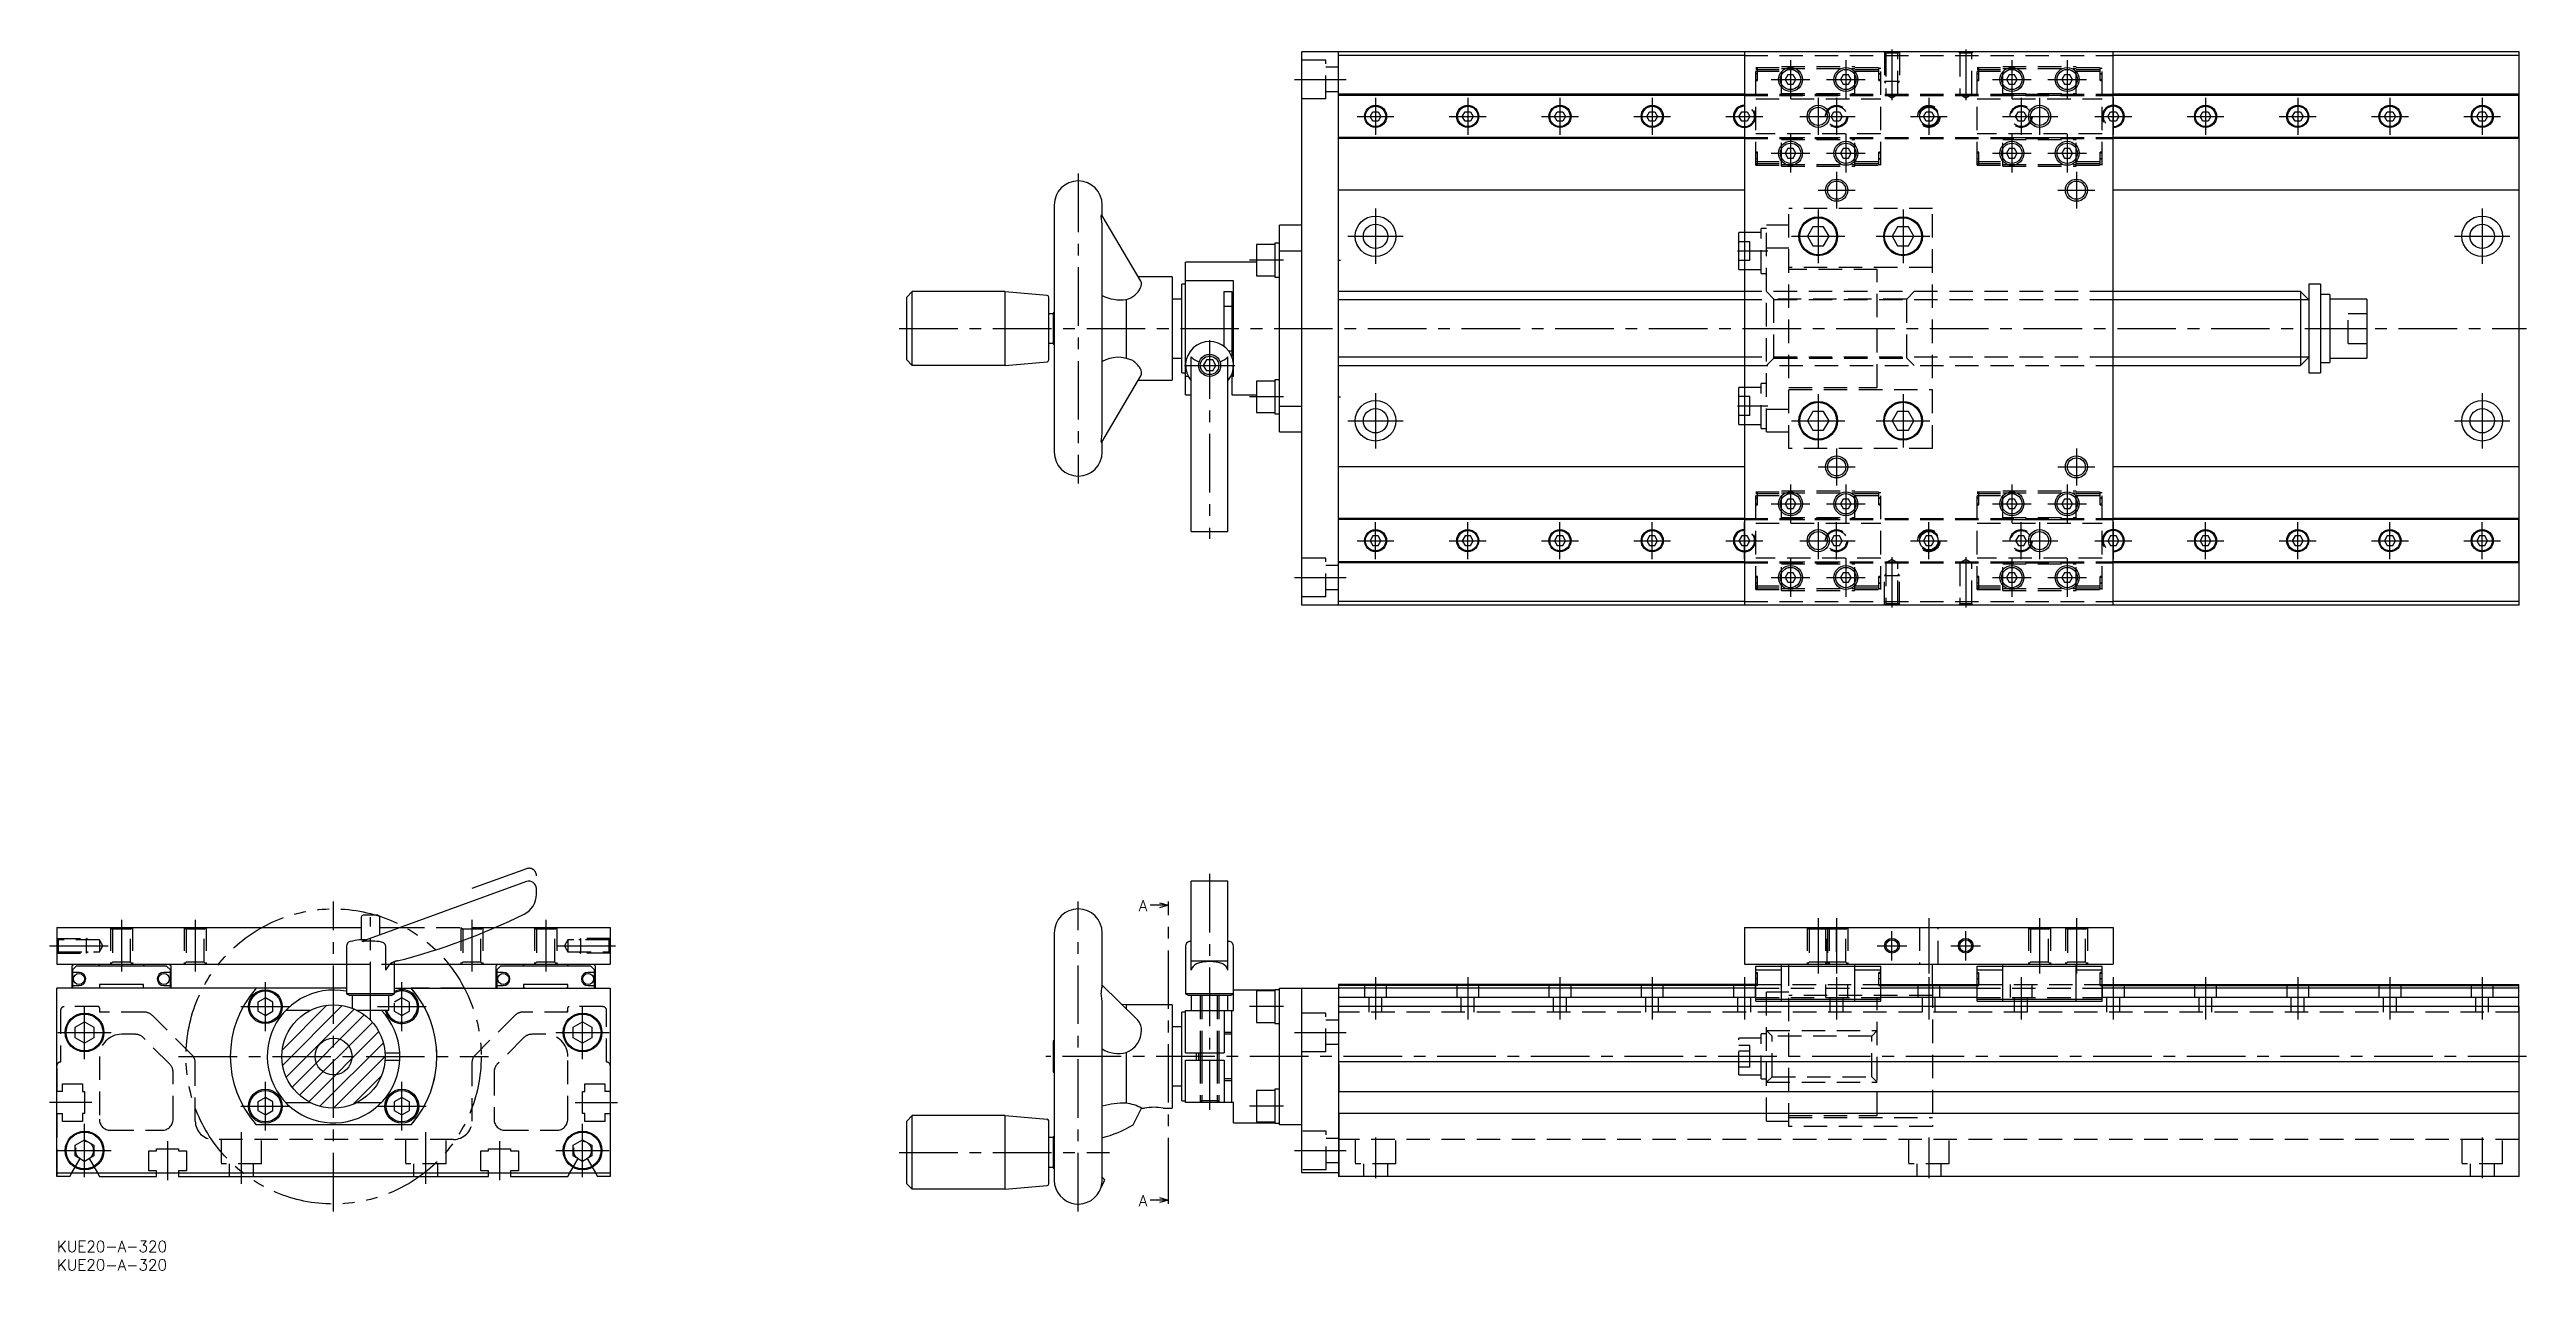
# Model space of a CAD drawing. Extents: x -2 to 669, y -8 to 323.
import ezdxf

# ---------------------------------------------------------------- set-up
doc = ezdxf.new("R2010")
doc.units = 0
doc.header["$LTSCALE"] = 0.5
for name, pattern in [('CENTER', [50.8, 31.75, -6.35, 6.35, -6.35]), ('DASHED', [19.05, 12.7, -6.35]), ('PHANTOM', [63.5, 31.75, -6.35, 6.35, -6.35, 6.35, -6.35])]:
    doc.linetypes.add(name, pattern=pattern)
for name, color, linetype in [('MSM_CENTER', 1, 'CENTER'), ('MSM_CONTINUOUS', 7, 'CONTINUOUS'), ('MSM_DASHED', 4, 'DASHED'), ('MSM_IMAGINARY', 6, 'PHANTOM'), ('MSM_NARROW', 5, 'CONTINUOUS'), ('MSM_PART_NUMBER', 7, 'CONTINUOUS')]:
    doc.layers.add(name, color=color, linetype=linetype)
doc.styles.get("Standard").update_dxf_attribs({"font": 'txt.shx', "height": 3, "bigfont": 'bigfont.shx'})

msp = doc.modelspace()

# ---------------------------------------------------------------- texts
at = {"layer": 'MSM_PART_NUMBER'}
for p in [(293.27, 89.35), (293.27, 9.42)]:
    msp.add_text('A', height=3, dxfattribs=at).set_placement(p)

# ---------------------------------------------------------------- blocks, each defined once
blk = doc.blocks.new('*U8')
at = {"layer": 'MSM_PART_NUMBER'}
blk.add_text('KUE20-A-320', height=3, dxfattribs=at).set_placement((0, -3))
blk = doc.blocks.new('*U9')
at = {"layer": 'MSM_PART_NUMBER'}
blk.add_text('KUE20-A-320', height=3, dxfattribs=at).set_placement((0, -8))

# ---------------------------------------------------------------- linework, layer by layer
at = {"layer": 'MSM_CENTER'}
for p, q in [((497.46, 322.92), (497.46, 309.24)), ((517.46, 322.92), (517.46, 309.24)), ((461.04, 316.3), (460.49, 316.3)), ((469.96, 320.05), (469.96, 309.55)), ((484.96, 320.05), (484.96, 309.55)), ((494.44, 316.3), (493.89, 316.3)), ((521.04, 316.3), (520.49, 316.3)), ((529.96, 320.05), (529.96, 309.55)), ((544.96, 320.05), (544.96, 309.55)), ((554.44, 316.3), (553.89, 316.3)), ((335.46, 314.8), (349.46, 314.8)), ((357.46, 309.8), (357.46, 299.8)), ((382.46, 309.8), (382.46, 299.8)), ((407.46, 309.8), (407.46, 299.8)), ((432.46, 309.8), (432.46, 299.8)), ((457.46, 309.8), (457.46, 299.8)), ((464.71, 314.8), (475.21, 314.8)), ((477.46, 309.8), (477.46, 299.8)), ((479.71, 314.8), (490.21, 314.8)), ((482.46, 309.8), (482.46, 299.8)), ((507.46, 309.8), (507.46, 299.8)), ((524.71, 314.8), (535.21, 314.8)), ((532.46, 309.8), (532.46, 299.8)), ((537.46, 309.8), (537.46, 299.8)), ((539.71, 314.8), (550.21, 314.8)), ((557.46, 309.8), (557.46, 299.8)), ((582.46, 309.8), (582.46, 299.8)), ((607.46, 309.8), (607.46, 299.8)), ((632.46, 309.8), (632.46, 299.8)), ((657.46, 309.8), (657.46, 299.8)), ((352.46, 304.8), (362.46, 304.8)), ((377.46, 304.8), (387.46, 304.8)), ((402.46, 304.8), (412.46, 304.8)), ((427.46, 304.8), (437.46, 304.8)), ((452.46, 304.8), (462.46, 304.8)), ((472.46, 304.8), (487.46, 304.8)), ((502.46, 304.8), (512.46, 304.8)), ((527.46, 304.8), (542.46, 304.8)), ((552.46, 304.8), (562.46, 304.8)), ((577.46, 304.8), (587.46, 304.8)), ((602.46, 304.8), (612.46, 304.8)), ((627.46, 304.8), (637.46, 304.8)), ((652.46, 304.8), (662.46, 304.8)), ((469.96, 300.05), (469.96, 289.55)), ((484.96, 300.05), (484.96, 289.55)), ((529.96, 300.05), (529.96, 289.55)), ((544.96, 300.05), (544.96, 289.55)), ((276.86, 289.3), (276.86, 205.3)), ((461.04, 293.3), (460.49, 293.3)), ((464.71, 294.8), (475.21, 294.8)), ((479.71, 294.8), (490.21, 294.8)), ((482.46, 289.8), (482.46, 279.8)), ((494.44, 293.3), (493.89, 293.3)), ((521.04, 293.3), (520.49, 293.3)), ((524.71, 294.8), (535.21, 294.8)), ((539.71, 294.8), (550.21, 294.8)), ((547.46, 289.8), (547.46, 279.8)), ((554.44, 293.3), (553.89, 293.3)), ((477.46, 284.8), (487.46, 284.8)), ((542.46, 284.8), (552.46, 284.8)), ((357.46, 279.8), (357.46, 264.8)), ((477.46, 279.55), (477.46, 265.05)), ((500.46, 279.55), (500.46, 265.05)), ((657.46, 279.8), (657.46, 264.8)), ((349.96, 272.3), (364.96, 272.3)), ((470.21, 272.3), (484.71, 272.3)), ((493.21, 272.3), (507.71, 272.3)), ((649.96, 272.3), (664.96, 272.3)), ((332.54, 265.8), (323.31, 265.8)), ((347.46, 265.8), (347.96, 265.8)), ((463.84, 268.3), (455.59, 268.3)), ((228.36, 247.3), (669.46, 247.3)), ((312.46, 244.12), (312.46, 190.3)), ((305.64, 237.3), (319.29, 237.3)), ((332.54, 228.8), (323.31, 228.8)), ((347.46, 228.8), (347.96, 228.8)), ((357.46, 229.8), (357.46, 214.8)), ((477.46, 229.55), (477.46, 215.05)), ((500.46, 229.55), (500.46, 215.05)), ((657.46, 229.8), (657.46, 214.8)), ((349.96, 222.3), (364.96, 222.3)), ((463.84, 226.3), (455.59, 226.3)), ((470.21, 222.3), (484.71, 222.3)), ((493.21, 222.3), (507.71, 222.3)), ((649.96, 222.3), (664.96, 222.3)), ((477.46, 209.8), (487.46, 209.8)), ((482.46, 214.8), (482.46, 204.8)), ((542.46, 209.8), (552.46, 209.8)), ((547.46, 214.8), (547.46, 204.8)), ((469.96, 205.05), (469.96, 194.55)), ((484.96, 205.05), (484.96, 194.55)), ((529.96, 205.05), (529.96, 194.55)), ((544.96, 205.05), (544.96, 194.55)), ((357.46, 184.8), (357.46, 194.8)), ((382.46, 184.8), (382.46, 194.8)), ((407.46, 184.8), (407.46, 194.8)), ((432.46, 184.8), (432.46, 194.8)), ((457.46, 184.8), (457.46, 194.8)), ((461.04, 201.3), (460.49, 201.3)), ((464.71, 199.8), (475.21, 199.8)), ((477.46, 194.8), (477.46, 184.8)), ((479.71, 199.8), (490.21, 199.8)), ((482.46, 184.8), (482.46, 194.8)), ((494.44, 201.3), (493.89, 201.3)), ((507.46, 184.8), (507.46, 194.8)), ((521.04, 201.3), (520.49, 201.3)), ((524.71, 199.8), (535.21, 199.8)), ((532.46, 184.8), (532.46, 194.8)), ((537.46, 194.8), (537.46, 184.8)), ((539.71, 199.8), (550.21, 199.8)), ((554.44, 201.3), (553.89, 201.3)), ((557.46, 194.8), (557.46, 184.8)), ((582.46, 184.8), (582.46, 194.8)), ((607.46, 184.8), (607.46, 194.8)), ((632.46, 184.8), (632.46, 194.8)), ((657.46, 184.8), (657.46, 194.8)), ((352.46, 189.8), (362.46, 189.8)), ((377.46, 189.8), (387.46, 189.8)), ((402.46, 189.8), (412.46, 189.8)), ((427.46, 189.8), (437.46, 189.8)), ((452.46, 189.8), (462.46, 189.8)), ((472.46, 189.8), (487.46, 189.8)), ((502.46, 189.8), (512.46, 189.8)), ((527.46, 189.8), (542.46, 189.8)), ((552.46, 189.8), (562.46, 189.8)), ((577.46, 189.8), (587.46, 189.8)), ((602.46, 189.8), (612.46, 189.8)), ((627.46, 189.8), (637.46, 189.8)), ((652.46, 189.8), (662.46, 189.8)), ((469.96, 185.05), (469.96, 174.55)), ((484.96, 185.05), (484.96, 174.55)), ((497.46, 185.35), (497.46, 171.68)), ((517.46, 185.35), (517.46, 171.68)), ((529.96, 185.05), (529.96, 174.55)), ((544.96, 185.05), (544.96, 174.55)), ((335.46, 179.8), (349.46, 179.8)), ((461.04, 178.3), (460.49, 178.3)), ((464.71, 179.8), (475.21, 179.8)), ((479.71, 179.8), (490.21, 179.8)), ((494.44, 178.3), (493.89, 178.3)), ((521.04, 178.3), (520.49, 178.3)), ((524.71, 179.8), (535.21, 179.8)), ((539.71, 179.8), (550.21, 179.8)), ((554.44, 178.3), (553.89, 178.3)), ((312.46, 99.5), (312.46, 35.5)), ((75, 8), (75, 92)), ((85, 59.8), (85, 87.8)), ((276.86, 8), (276.86, 92)), ((301.36, 12.08), (301.36, 90)), ((477.46, 87.5), (477.46, 72.5)), ((482.46, 87.5), (482.46, 72.5)), ((507.46, 87.5), (507.46, 72.5)), ((537.46, 87.5), (537.46, 72.5)), ((547.46, 87.5), (547.46, 72.5)), ((17.5, 87), (17.5, 73)), ((37.5, 87), (37.5, 73)), ((112.5, 87), (112.5, 73)), ((132.5, 87), (132.5, 73)), ((497.46, 76), (497.46, 84)), ((517.46, 76), (517.46, 84)), ((-2, 80), (14.44, 80)), ((135.56, 80), (152, 80)), ((493.46, 80), (501.46, 80)), ((513.46, 80), (521.46, 80)), ((56.5, 56.9), (56.5, 70.1)), ((93.5, 56.9), (93.5, 70.1)), ((357.46, 71.5), (357.46, 60)), ((382.46, 71.5), (382.46, 60)), ((407.46, 71.5), (407.46, 60)), ((432.46, 71.5), (432.46, 60)), ((457.46, 71.5), (457.46, 60)), ((461.04, 71), (460.49, 71)), ((482.46, 71.5), (482.46, 60)), ((494.44, 71), (493.89, 71)), ((507.46, 71.5), (507.46, 60)), ((521.04, 71), (520.49, 71)), ((532.46, 71.5), (532.46, 60)), ((554.44, 71), (553.89, 71)), ((557.46, 71.5), (557.46, 60)), ((582.46, 71.5), (582.46, 60)), ((607.46, 71.5), (607.46, 60)), ((632.46, 71.5), (632.46, 60)), ((657.46, 71.5), (657.46, 60)), ((7.5, 49.25), (7.5, 63.75)), ((49.9, 63.5), (63.1, 63.5)), ((86.9, 63.5), (100.1, 63.5)), ((142.5, 49.25), (142.5, 63.75)), ((332.54, 63.5), (323.31, 63.5)), ((0.25, 56.5), (14.75, 56.5)), ((135.25, 56.5), (149.75, 56.5)), ((335.46, 56.5), (349.46, 56.5)), ((33, 50), (117, 50)), ((669.46, 50), (268.06, 50)), ((56.5, 29.9), (56.5, 43.1)), ((93.5, 29.9), (93.5, 43.1)), ((9.5, 37.5), (-2, 37.5)), ((49.9, 36.5), (63.1, 36.5)), ((86.9, 36.5), (100.1, 36.5)), ((140.5, 37.5), (152, 37.5)), ((332.54, 36.5), (323.31, 36.5)), ((7.5, 17.25), (7.5, 31.75)), ((30, 27), (30, 16.5)), ((50, 15.5), (50, 29.5)), ((100, 15.5), (100, 29.5)), ((120, 27), (120, 16.5)), ((142.5, 17.25), (142.5, 31.75)), ((357.46, 28), (357.46, 17)), ((507.46, 28), (507.46, 17)), ((657.46, 28), (657.46, 17)), ((0.25, 24.5), (14.75, 24.5)), ((135.25, 24.5), (149.75, 24.5)), ((228.36, 24), (285.36, 24)), ((335.46, 24.5), (349.51, 24.5))]:
    msp.add_line(p, q, dxfattribs=at)
at = {"layer": 'MSM_CONTINUOUS'}
for p, q in [((337.46, 172.3), (337.46, 322.3)), ((347.46, 322.3), (337.46, 322.3)), ((347.46, 172.3), (347.46, 322.3)), ((347.46, 322.25), (347.51, 322.25)), ((457.46, 321.3), (347.46, 321.3)), ((667.46, 322.3), (347.51, 322.3)), ((347.51, 322.3), (347.51, 322.25)), ((457.46, 322.3), (457.46, 172.3)), ((469.22, 316.08), (468.48, 314.8)), ((470.7, 316.08), (469.22, 316.08)), ((471.44, 314.8), (470.7, 316.08)), ((484.22, 316.08), (483.48, 314.8)), ((485.7, 316.08), (484.22, 316.08)), ((486.44, 314.8), (485.7, 316.08)), ((529.22, 316.08), (528.48, 314.8)), ((530.7, 316.08), (529.22, 316.08)), ((531.44, 314.8), (530.7, 316.08)), ((544.22, 316.08), (543.48, 314.8)), ((545.7, 316.08), (544.22, 316.08)), ((546.44, 314.8), (545.7, 316.08)), ((557.46, 172.3), (557.46, 322.3)), ((667.46, 321.3), (557.46, 321.3)), ((667.46, 172.3), (667.46, 322.3)), ((457.46, 310.8), (347.46, 310.8)), ((457.46, 310.5), (347.46, 310.5)), ((468.48, 314.8), (469.22, 313.52)), ((469.22, 313.52), (470.7, 313.52)), ((470.7, 313.52), (471.44, 314.8)), ((483.48, 314.8), (484.22, 313.52)), ((484.22, 313.52), (485.7, 313.52)), ((485.7, 313.52), (486.44, 314.8)), ((528.48, 314.8), (529.22, 313.52)), ((529.22, 313.52), (530.7, 313.52)), ((530.7, 313.52), (531.44, 314.8)), ((543.48, 314.8), (544.22, 313.52)), ((544.22, 313.52), (545.7, 313.52)), ((545.7, 313.52), (546.44, 314.8)), ((667.46, 310.8), (557.46, 310.8)), ((667.41, 310.5), (557.46, 310.5)), ((667.41, 298.8), (667.41, 310.8)), ((355.98, 304.8), (356.72, 306.08)), ((356.72, 303.52), (355.98, 304.8)), ((356.72, 306.08), (358.2, 306.08)), ((358.2, 303.52), (356.72, 303.52)), ((358.2, 306.08), (358.94, 304.8)), ((358.94, 304.8), (358.2, 303.52)), ((380.98, 304.8), (381.72, 306.08)), ((381.72, 303.52), (380.98, 304.8)), ((381.72, 306.08), (383.2, 306.08)), ((383.2, 303.52), (381.72, 303.52)), ((383.2, 306.08), (383.94, 304.8)), ((383.94, 304.8), (383.2, 303.52)), ((405.98, 304.8), (406.72, 306.08)), ((406.72, 303.52), (405.98, 304.8)), ((406.72, 306.08), (408.2, 306.08)), ((408.2, 303.52), (406.72, 303.52)), ((408.2, 306.08), (408.94, 304.8)), ((408.94, 304.8), (408.2, 303.52)), ((430.98, 304.8), (431.72, 306.08)), ((431.72, 303.52), (430.98, 304.8)), ((431.72, 306.08), (433.2, 306.08)), ((433.2, 303.52), (431.72, 303.52)), ((433.2, 306.08), (433.94, 304.8)), ((433.94, 304.8), (433.2, 303.52)), ((455.98, 304.8), (456.72, 306.08)), ((456.72, 303.52), (455.98, 304.8)), ((456.72, 306.08), (457.46, 306.08)), ((457.46, 303.52), (456.72, 303.52)), ((505.98, 304.8), (506.72, 306.08)), ((506.72, 303.52), (505.98, 304.8)), ((506.72, 306.08), (508.2, 306.08)), ((508.2, 303.52), (506.72, 303.52)), ((508.2, 306.08), (508.94, 304.8)), ((508.94, 304.8), (508.2, 303.52)), ((557.46, 306.08), (558.2, 306.08)), ((558.2, 303.52), (557.46, 303.52)), ((558.2, 306.08), (558.94, 304.8)), ((558.94, 304.8), (558.2, 303.52)), ((580.98, 304.8), (581.72, 306.08)), ((581.72, 303.52), (580.98, 304.8)), ((581.72, 306.08), (583.2, 306.08)), ((583.2, 303.52), (581.72, 303.52)), ((583.2, 306.08), (583.94, 304.8)), ((583.94, 304.8), (583.2, 303.52)), ((605.98, 304.8), (606.72, 306.08)), ((606.72, 303.52), (605.98, 304.8)), ((606.72, 306.08), (608.2, 306.08)), ((608.2, 303.52), (606.72, 303.52)), ((608.2, 306.08), (608.94, 304.8)), ((608.94, 304.8), (608.2, 303.52)), ((630.98, 304.8), (631.72, 306.08)), ((631.72, 303.52), (630.98, 304.8)), ((631.72, 306.08), (633.2, 306.08)), ((633.2, 303.52), (631.72, 303.52)), ((633.2, 306.08), (633.94, 304.8)), ((633.94, 304.8), (633.2, 303.52)), ((655.98, 304.8), (656.72, 306.08)), ((656.72, 303.52), (655.98, 304.8)), ((656.72, 306.08), (658.2, 306.08)), ((658.2, 303.52), (656.72, 303.52)), ((658.2, 306.08), (658.94, 304.8)), ((658.94, 304.8), (658.2, 303.52)), ((457.46, 299.1), (347.46, 299.1)), ((457.46, 298.8), (347.46, 298.8)), ((469.22, 296.08), (468.48, 294.8)), ((470.7, 296.08), (469.22, 296.08)), ((471.44, 294.8), (470.7, 296.08)), ((484.22, 296.08), (483.48, 294.8)), ((485.7, 296.08), (484.22, 296.08)), ((486.44, 294.8), (485.7, 296.08)), ((529.22, 296.08), (528.48, 294.8)), ((530.7, 296.08), (529.22, 296.08)), ((531.44, 294.8), (530.7, 296.08)), ((544.22, 296.08), (543.48, 294.8)), ((545.7, 296.08), (544.22, 296.08)), ((546.44, 294.8), (545.7, 296.08)), ((667.41, 299.1), (557.46, 299.1)), ((667.41, 298.8), (557.46, 298.8)), ((468.48, 294.8), (469.22, 293.52)), ((469.22, 293.52), (470.7, 293.52)), ((470.7, 293.52), (471.44, 294.8)), ((483.48, 294.8), (484.22, 293.52)), ((484.22, 293.52), (485.7, 293.52)), ((485.7, 293.52), (486.44, 294.8)), ((528.48, 294.8), (529.22, 293.52)), ((529.22, 293.52), (530.7, 293.52)), ((530.7, 293.52), (531.44, 294.8)), ((543.48, 294.8), (544.22, 293.52)), ((544.22, 293.52), (545.7, 293.52)), ((545.7, 293.52), (546.44, 294.8)), ((457.46, 284.8), (347.46, 284.8)), ((667.46, 284.8), (557.46, 284.8)), ((270.36, 280.8), (270.36, 213.8)), ((293.86, 260.15), (283.27, 278.05)), ((283.36, 277.89), (283.36, 280.8)), ((283.36, 219.82), (283.36, 274.76)), ((325.16, 270.05), (325.16, 261.55)), ((330.16, 270.05), (325.16, 270.05)), ((330.16, 270.4), (330.16, 261.2)), ((331.46, 270.4), (330.16, 270.4)), ((331.46, 219.3), (331.46, 275.3)), ((337.46, 275.3), (331.46, 275.3)), ((455.96, 263.3), (455.96, 273.3)), ((457.46, 273.3), (455.96, 273.3)), ((476, 274.84), (474.53, 272.3)), ((474.53, 272.3), (476, 269.76)), ((478.93, 274.84), (476, 274.84)), ((476, 269.76), (478.93, 269.76)), ((480.39, 272.3), (478.93, 274.84)), ((478.93, 269.76), (480.39, 272.3)), ((499, 274.84), (497.53, 272.3)), ((497.53, 272.3), (499, 269.76)), ((501.93, 274.84), (499, 274.84)), ((499, 269.76), (501.93, 269.76)), ((503.39, 272.3), (501.93, 274.84)), ((501.93, 269.76), (503.39, 272.3)), ((305.96, 229.32), (305.96, 265.3)), ((325.16, 265.3), (305.96, 265.3)), ((337.46, 268.31), (331.46, 268.31)), ((455.96, 263.3), (457.46, 263.3)), ((230.36, 255.8), (231.86, 257.3)), ((230.36, 238.8), (230.36, 255.8)), ((257.03, 257.3), (231.86, 257.3)), ((231.86, 237.3), (231.86, 257.3)), ((257.03, 237.3), (257.03, 257.3)), ((257.03, 257.3), (268.41, 256.3)), ((268.86, 238.79), (268.86, 255.8)), ((289.86, 255.19), (289.86, 239.24)), ((302.36, 261.3), (293.18, 261.3)), ((302.36, 261.3), (302.36, 233.3)), ((304.96, 255.3), (302.36, 255.3)), ((304.96, 235.3), (304.96, 259.3)), ((305.96, 259.3), (304.96, 259.3)), ((318.96, 260.25), (305.96, 260.25)), ((316.46, 257.3), (318.46, 257.3)), ((316.46, 242.42), (316.46, 257.3)), ((318.46, 257.3), (318.46, 239.8)), ((318.96, 234.35), (318.96, 260.25)), ((325.16, 261.55), (330.16, 261.55)), ((330.16, 261.2), (331.46, 261.2)), ((457.46, 257.3), (347.46, 257.3)), ((608.21, 257.3), (557.46, 257.3)), ((610.46, 255.05), (608.21, 257.3)), ((608.21, 257.3), (608.21, 237.3)), ((610.46, 259.3), (610.46, 235.3)), ((613.66, 259.3), (610.46, 259.3)), ((613.66, 259.3), (613.66, 235.3)), ((616.16, 256.5), (613.66, 256.5)), ((616.16, 256.5), (616.16, 238.1)), ((626.16, 255.3), (616.16, 255.3)), ((626.16, 255.3), (626.16, 239.3)), ((270.06, 251.3), (268.86, 251.3)), ((270.06, 251.55), (270.06, 243.05)), ((270.36, 251.55), (270.06, 251.55)), ((318.46, 253.3), (316.46, 253.3)), ((268.86, 243.3), (270.06, 243.3)), ((270.06, 243.05), (270.36, 243.05)), ((231.86, 237.3), (230.36, 238.8)), ((257.03, 237.3), (231.86, 237.3)), ((257.03, 237.3), (268.41, 238.29)), ((302.36, 239.3), (304.96, 239.3)), ((304.96, 235.3), (305.96, 235.3)), ((307.46, 192.3), (307.46, 239.63)), ((311.6, 238.8), (310.73, 237.3)), ((310.73, 237.3), (311.6, 235.8)), ((313.33, 238.8), (311.6, 238.8)), ((313.33, 235.8), (311.6, 235.8)), ((314.19, 237.3), (313.33, 238.8)), ((313.33, 235.8), (314.19, 237.3)), ((317.46, 192.3), (317.46, 239.63)), ((317.59, 241.3), (318.46, 241.3)), ((347.46, 237.3), (457.46, 237.3)), ((557.46, 237.3), (608.21, 237.3)), ((608.21, 237.3), (610.46, 239.55)), ((610.46, 235.3), (613.66, 235.3)), ((613.66, 238.1), (616.16, 238.1)), ((616.16, 239.3), (626.16, 239.3)), ((283.27, 216.54), (293.86, 234.44)), ((293.18, 233.3), (302.36, 233.3)), ((305.96, 234.35), (306.67, 234.35)), ((305.96, 229.32), (307.46, 229.32)), ((318.46, 234.8), (318.46, 229.3)), ((318.46, 234.35), (318.96, 234.35)), ((318.46, 229.3), (325.16, 229.3)), ((325.16, 233.05), (325.16, 224.55)), ((330.16, 233.05), (325.16, 233.05)), ((330.16, 233.4), (330.16, 224.2)), ((331.46, 233.4), (330.16, 233.4)), ((455.96, 221.3), (455.96, 231.3)), ((457.46, 231.3), (455.96, 231.3)), ((325.16, 224.55), (330.16, 224.55)), ((330.16, 224.2), (331.46, 224.2)), ((331.46, 226.28), (337.46, 226.28)), ((476, 224.84), (474.53, 222.3)), ((474.53, 222.3), (476, 219.76)), ((478.93, 224.84), (476, 224.84)), ((480.39, 222.3), (478.93, 224.84)), ((478.93, 219.76), (480.39, 222.3)), ((499, 224.84), (497.53, 222.3)), ((497.53, 222.3), (499, 219.76)), ((501.93, 224.84), (499, 224.84)), ((503.39, 222.3), (501.93, 224.84)), ((501.93, 219.76), (503.39, 222.3)), ((283.36, 213.8), (283.36, 216.7)), ((331.46, 219.3), (337.46, 219.3)), ((455.96, 221.3), (457.46, 221.3)), ((476, 219.76), (478.93, 219.76)), ((499, 219.76), (501.93, 219.76)), ((457.46, 209.8), (347.46, 209.8)), ((667.46, 209.8), (557.46, 209.8)), ((457.46, 195.8), (347.46, 195.8)), ((457.46, 195.5), (347.46, 195.5)), ((469.22, 201.08), (468.48, 199.8)), ((468.48, 199.8), (469.22, 198.52)), ((470.7, 201.08), (469.22, 201.08)), ((469.22, 198.52), (470.7, 198.52)), ((471.44, 199.8), (470.7, 201.08)), ((470.7, 198.52), (471.44, 199.8)), ((484.22, 201.08), (483.48, 199.8)), ((483.48, 199.8), (484.22, 198.52)), ((485.7, 201.08), (484.22, 201.08)), ((484.22, 198.52), (485.7, 198.52)), ((486.44, 199.8), (485.7, 201.08)), ((485.7, 198.52), (486.44, 199.8)), ((529.22, 201.08), (528.48, 199.8)), ((528.48, 199.8), (529.22, 198.52)), ((530.7, 201.08), (529.22, 201.08)), ((529.22, 198.52), (530.7, 198.52)), ((531.44, 199.8), (530.7, 201.08)), ((530.7, 198.52), (531.44, 199.8)), ((544.22, 201.08), (543.48, 199.8)), ((543.48, 199.8), (544.22, 198.52)), ((545.7, 201.08), (544.22, 201.08)), ((544.22, 198.52), (545.7, 198.52)), ((546.44, 199.8), (545.7, 201.08)), ((545.7, 198.52), (546.44, 199.8)), ((667.41, 195.8), (557.46, 195.8)), ((667.41, 195.5), (557.46, 195.5)), ((667.41, 183.8), (667.41, 195.8)), ((307.46, 192.3), (317.46, 192.3)), ((356.72, 191.08), (355.98, 189.8)), ((355.98, 189.8), (356.72, 188.52)), ((358.2, 191.08), (356.72, 191.08)), ((356.72, 188.52), (358.2, 188.52)), ((358.94, 189.8), (358.2, 191.08)), ((358.2, 188.52), (358.94, 189.8)), ((381.72, 191.08), (380.98, 189.8)), ((380.98, 189.8), (381.72, 188.52)), ((383.2, 191.08), (381.72, 191.08)), ((381.72, 188.52), (383.2, 188.52)), ((383.94, 189.8), (383.2, 191.08)), ((383.2, 188.52), (383.94, 189.8)), ((406.72, 191.08), (405.98, 189.8)), ((405.98, 189.8), (406.72, 188.52)), ((408.2, 191.08), (406.72, 191.08)), ((406.72, 188.52), (408.2, 188.52)), ((408.94, 189.8), (408.2, 191.08)), ((408.2, 188.52), (408.94, 189.8)), ((431.72, 191.08), (430.98, 189.8)), ((430.98, 189.8), (431.72, 188.52)), ((433.2, 191.08), (431.72, 191.08)), ((431.72, 188.52), (433.2, 188.52)), ((433.94, 189.8), (433.2, 191.08)), ((433.2, 188.52), (433.94, 189.8)), ((456.72, 191.08), (455.98, 189.8)), ((455.98, 189.8), (456.72, 188.52)), ((457.46, 191.08), (456.72, 191.08)), ((456.72, 188.52), (457.46, 188.52)), ((506.72, 191.08), (505.98, 189.8)), ((505.98, 189.8), (506.72, 188.52)), ((508.2, 191.08), (506.72, 191.08)), ((506.72, 188.52), (508.2, 188.52)), ((508.94, 189.8), (508.2, 191.08)), ((508.2, 188.52), (508.94, 189.8)), ((558.2, 191.08), (557.46, 191.08)), ((557.46, 188.52), (558.2, 188.52)), ((558.94, 189.8), (558.2, 191.08)), ((558.2, 188.52), (558.94, 189.8)), ((581.72, 191.08), (580.98, 189.8)), ((580.98, 189.8), (581.72, 188.52)), ((583.2, 191.08), (581.72, 191.08)), ((581.72, 188.52), (583.2, 188.52)), ((583.94, 189.8), (583.2, 191.08)), ((583.2, 188.52), (583.94, 189.8)), ((606.72, 191.08), (605.98, 189.8)), ((605.98, 189.8), (606.72, 188.52)), ((608.2, 191.08), (606.72, 191.08)), ((606.72, 188.52), (608.2, 188.52)), ((608.94, 189.8), (608.2, 191.08)), ((608.2, 188.52), (608.94, 189.8)), ((631.72, 191.08), (630.98, 189.8)), ((630.98, 189.8), (631.72, 188.52)), ((633.2, 191.08), (631.72, 191.08)), ((631.72, 188.52), (633.2, 188.52)), ((633.94, 189.8), (633.2, 191.08)), ((633.2, 188.52), (633.94, 189.8)), ((656.72, 191.08), (655.98, 189.8)), ((655.98, 189.8), (656.72, 188.52)), ((658.2, 191.08), (656.72, 191.08)), ((656.72, 188.52), (658.2, 188.52)), ((658.94, 189.8), (658.2, 191.08)), ((658.2, 188.52), (658.94, 189.8)), ((457.46, 184.1), (347.46, 184.1)), ((457.46, 183.8), (347.46, 183.8)), ((667.41, 184.1), (557.46, 184.1)), ((667.46, 183.8), (557.46, 183.8)), ((469.22, 181.08), (468.48, 179.8)), ((468.48, 179.8), (469.22, 178.52)), ((470.7, 181.08), (469.22, 181.08)), ((469.22, 178.52), (470.7, 178.52)), ((471.44, 179.8), (470.7, 181.08)), ((470.7, 178.52), (471.44, 179.8)), ((484.22, 181.08), (483.48, 179.8)), ((483.48, 179.8), (484.22, 178.52)), ((485.7, 181.08), (484.22, 181.08)), ((484.22, 178.52), (485.7, 178.52)), ((486.44, 179.8), (485.7, 181.08)), ((485.7, 178.52), (486.44, 179.8)), ((529.22, 181.08), (528.48, 179.8)), ((528.48, 179.8), (529.22, 178.52)), ((530.7, 181.08), (529.22, 181.08)), ((529.22, 178.52), (530.7, 178.52)), ((531.44, 179.8), (530.7, 181.08)), ((530.7, 178.52), (531.44, 179.8)), ((544.22, 181.08), (543.48, 179.8)), ((543.48, 179.8), (544.22, 178.52)), ((545.7, 181.08), (544.22, 181.08)), ((544.22, 178.52), (545.7, 178.52)), ((546.44, 179.8), (545.7, 181.08)), ((545.7, 178.52), (546.44, 179.8)), ((347.46, 172.3), (337.46, 172.3)), ((457.46, 173.3), (347.46, 173.3)), ((347.51, 172.35), (347.46, 172.35)), ((347.51, 172.35), (347.51, 172.3)), ((667.46, 172.3), (347.51, 172.3)), ((667.46, 173.3), (557.46, 173.3)), ((127.32, 97.38), (82.66, 81.13)), ((130, 93.95), (130, 95.5)), ((307.46, 73.36), (307.46, 97.5)), ((317.46, 97.5), (307.46, 97.5)), ((317.46, 73.36), (317.46, 97.5)), ((82.5, 87.8), (82.5, 81.62)), ((87, 88.3), (83, 88.3)), ((87.5, 82.89), (87.5, 87.8)), ((0, 85), (82.5, 85)), ((0, 85), (0, 75)), ((84.03, 81.62), (82, 81.62)), ((87.5, 85), (93.31, 85)), ((118.89, 85), (150, 85)), ((150, 85), (150, 75)), ((270.36, 83.5), (270.36, 16.5)), ((283.36, 69.35), (283.36, 83.5)), ((457.46, 85), (457.46, 75)), ((457.46, 85), (557.46, 85)), ((557.46, 85), (557.46, 75)), ((0, 75), (78.5, 75)), ((4.5, 75), (4, 74.5)), ((4, 74.5), (4, 68.5)), ((5.25, 74.5), (4.25, 73.5)), ((29.75, 74.5), (5.25, 74.5)), ((11.75, 74.5), (11.25, 75)), ((23.75, 75), (23.25, 74.5)), ((30.75, 73.5), (29.75, 74.5)), ((31, 74.5), (30.5, 75)), ((31, 68.5), (31, 74.5)), ((78.5, 79.87), (78.5, 67)), ((89.15, 73.36), (89.15, 79.87)), ((91.5, 67), (91.5, 75.7)), ((91.5, 75), (150, 75)), ((119.5, 75), (119, 74.5)), ((119, 74.5), (119, 68.5)), ((120.25, 74.5), (119.25, 73.5)), ((144.75, 74.5), (120.25, 74.5)), ((126.75, 74.5), (126.25, 75)), ((138.75, 75), (138.25, 74.5)), ((145.75, 73.5), (144.75, 74.5)), ((146, 74.5), (145.5, 75)), ((146, 68.5), (146, 74.5)), ((305.96, 79.87), (305.96, 67)), ((307.46, 75.92), (317.46, 75.92)), ((318.96, 62.5), (318.96, 79.87)), ((457.46, 75), (557.46, 75)), ((460.51, 74.5), (494.41, 74.5)), ((460.51, 65), (460.51, 74.5)), ((467.51, 65), (467.51, 75)), ((487.41, 65), (487.41, 75)), ((494.41, 65), (494.41, 74.5)), ((508.46, 69.5), (508.46, 75)), ((520.51, 65), (520.51, 74.5)), ((520.51, 74.5), (554.41, 74.5)), ((527.51, 65), (527.51, 75)), ((547.41, 65), (547.41, 75)), ((554.41, 65), (554.41, 74.5)), ((0, 17.5), (0, 68.5)), ((78.5, 68.5), (0, 68.5)), ((4.25, 73.5), (4.25, 68.5)), ((6, 72.8), (4.25, 72.8)), ((4.25, 69.2), (6, 69.2)), ((23.5, 69.5), (11.5, 69.5)), ((11.8, 69.5), (11.5, 69.2)), ((11.5, 69.5), (11.5, 68.55)), ((23.5, 69.2), (23.2, 69.5)), ((23.5, 68.55), (23.5, 69.5)), ((30.75, 72.8), (29, 72.8)), ((29, 69.2), (30.75, 69.2)), ((30.75, 68.5), (30.75, 73.5)), ((91.5, 68.5), (150, 68.5)), ((119.25, 73.5), (119.25, 68.5)), ((121, 72.8), (119.25, 72.8)), ((119.25, 69.2), (121, 69.2)), ((138.5, 69.5), (126.5, 69.5)), ((126.8, 69.5), (126.5, 69.2)), ((126.5, 69.5), (126.5, 68.55)), ((138.5, 69.2), (138.2, 69.5)), ((138.5, 68.55), (138.5, 69.5)), ((145.75, 72.8), (144, 72.8)), ((144, 69.2), (145.75, 69.2)), ((145.75, 68.5), (145.75, 73.5)), ((150, 68.5), (150, 17.5)), ((292.79, 60.15), (283.25, 69.46)), ((283.36, 69.17), (283.36, 69.2)), ((330.16, 68), (318.96, 68)), ((330.16, 67.75), (325.16, 67.75)), ((325.16, 67.75), (325.16, 59.25)), ((331.46, 68.1), (330.16, 68.1)), ((330.16, 68.1), (330.16, 58.9)), ((331.46, 68.5), (347.46, 68.5)), ((331.46, 31.5), (331.46, 68.5)), ((337.46, 18.5), (337.46, 68.5)), ((461.01, 69.5), (347.46, 69.5)), ((347.46, 69.5), (347.46, 17.5)), ((461.01, 69.2), (347.46, 69.2)), ((460.51, 68.55), (347.46, 68.55)), ((460.51, 73.5), (467.51, 73.5)), ((460.51, 72.8), (461.01, 72.8)), ((461.01, 72.5), (460.51, 72.5)), ((461.01, 69.2), (460.51, 69.2)), ((461.01, 69.2), (461.01, 72.8)), ((487.41, 73.5), (494.41, 73.5)), ((493.91, 69.2), (493.91, 72.8)), ((494.41, 72.8), (493.91, 72.8)), ((494.41, 72.5), (493.91, 72.5)), ((493.91, 69.5), (521.01, 69.5)), ((493.91, 69.2), (521.01, 69.2)), ((493.91, 69.2), (494.41, 69.2)), ((520.51, 68.55), (494.41, 68.55)), ((520.51, 73.5), (527.51, 73.5)), ((520.51, 72.8), (521.01, 72.8)), ((521.01, 72.5), (520.51, 72.5)), ((521.01, 69.2), (520.51, 69.2)), ((521.01, 69.2), (521.01, 72.8)), ((547.41, 73.5), (554.41, 73.5)), ((554.41, 72.8), (553.91, 72.8)), ((553.91, 69.2), (553.91, 72.8)), ((554.41, 72.5), (553.91, 72.5)), ((553.91, 69.5), (667.41, 69.5)), ((553.91, 69.2), (667.41, 69.2)), ((667.41, 68.55), (554.41, 68.55)), ((667.41, 63.5), (667.41, 69.5)), ((56.5, 65.86), (54.46, 64.68)), ((54.46, 64.68), (54.46, 62.32)), ((54.46, 62.32), (56.5, 61.14)), ((58.54, 64.68), (56.5, 65.86)), ((56.5, 61.14), (58.54, 62.32)), ((58.54, 62.32), (58.54, 64.68)), ((68.7, 62.5), (62.05, 62.5)), ((78.5, 67), (79.37, 66.5)), ((91.5, 67), (78.5, 67)), ((90.63, 66.5), (79.37, 66.5)), ((80, 66.5), (80, 63.08)), ((90, 62.5), (81.3, 62.5)), ((90, 62.5), (90, 66.5)), ((90.63, 66.5), (91.5, 67)), ((91.46, 64.48), (91.46, 62.32)), ((91.46, 62.32), (93.5, 61.14)), ((93.5, 65.86), (91.5, 64.7)), ((95.54, 64.68), (93.5, 65.86)), ((93.5, 61.14), (95.54, 62.32)), ((95.54, 62.32), (95.54, 64.68)), ((283.36, 16.62), (283.36, 64.2)), ((289.86, 64), (288.74, 64.1)), ((289.86, 64), (289.86, 63.01)), ((302.36, 64), (289.86, 64)), ((302.36, 64), (302.36, 36)), ((304.96, 38), (304.96, 62)), ((305.96, 62), (304.96, 62)), ((318.96, 67), (305.96, 67)), ((305.96, 67), (306.83, 66.5)), ((305.96, 51), (305.96, 62.5)), ((305.96, 62.5), (318.96, 62.5)), ((318.1, 66.5), (306.83, 66.5)), ((307.46, 66.5), (307.46, 62.5)), ((316.46, 62.5), (316.46, 51)), ((317.46, 62.5), (317.46, 66.5)), ((318.1, 66.5), (318.96, 67)), ((318.46, 37.5), (318.46, 62.5)), ((460.51, 65.95), (347.46, 65.95)), ((667.46, 63.5), (347.46, 63.5)), ((460.51, 65.5), (494.41, 65.5)), ((460.51, 65), (494.41, 65)), ((520.51, 65.95), (494.41, 65.95)), ((520.51, 65.5), (554.41, 65.5)), ((520.51, 65), (554.41, 65)), ((667.41, 65.95), (554.41, 65.95)), ((667.46, 17.5), (667.46, 63.5)), ((4.96, 57.97), (7.5, 59.43)), ((4.96, 55.03), (4.96, 57.97)), ((7.5, 53.57), (4.96, 55.03)), ((7.5, 59.43), (10.04, 57.97)), ((10.04, 55.03), (7.5, 53.57)), ((10.04, 57.97), (10.04, 55.03)), ((139.96, 57.97), (142.5, 59.43)), ((139.96, 55.03), (139.96, 57.97)), ((142.5, 53.57), (139.96, 55.03)), ((142.5, 59.43), (145.04, 57.97)), ((145.04, 55.03), (142.5, 53.57)), ((145.04, 57.97), (145.04, 55.03)), ((270.36, 54.25), (270.06, 54.25)), ((270.06, 54.25), (270.06, 45.75)), ((304.96, 58), (302.36, 58)), ((316.46, 56.63), (318.46, 56.63)), ((318.46, 56), (316.46, 56)), ((325.16, 59.25), (330.16, 59.25)), ((330.16, 58.9), (331.46, 58.9)), ((88.96, 51), (92.97, 51)), ((88.96, 49), (92.97, 49)), ((289.86, 51.06), (289.86, 37.38)), ((305.96, 51), (316.46, 51)), ((305.96, 37.5), (305.96, 49)), ((305.96, 49), (316.46, 49)), ((308.96, 49), (308.96, 51)), ((309.46, 51), (309.46, 49)), ((309.96, 51), (309.96, 49)), ((314.96, 51), (314.96, 49)), ((316.46, 49), (316.46, 37.5)), ((667.46, 48.5), (347.46, 48.5)), ((347.51, 47.81), (347.46, 47.81)), ((347.51, 47.81), (347.51, 40.5)), ((270.06, 45.75), (270.36, 45.75)), ((302.36, 42), (304.96, 42)), ((316.46, 44), (318.46, 44)), ((318.46, 43.37), (316.46, 43.37)), ((330.16, 40.75), (325.16, 40.75)), ((325.16, 40.75), (325.16, 32.25)), ((331.46, 41.1), (330.16, 41.1)), ((330.16, 41.1), (330.16, 31.9)), ((347.46, 40.5), (667.46, 40.5)), ((56.5, 38.86), (54.46, 37.68)), ((54.46, 37.68), (54.46, 35.32)), ((54.46, 35.32), (56.5, 34.14)), ((58.54, 37.68), (56.5, 38.86)), ((56.5, 34.14), (58.54, 35.32)), ((58.54, 35.32), (58.54, 37.68)), ((62.05, 37.5), (68.7, 37.5)), ((81.3, 37.5), (87.95, 37.5)), ((93.5, 38.86), (91.46, 37.68)), ((91.46, 37.68), (91.46, 35.32)), ((91.46, 35.32), (93.5, 34.14)), ((95.54, 37.68), (93.5, 38.86)), ((93.5, 34.14), (95.54, 35.32)), ((95.54, 35.32), (95.54, 37.68)), ((230.36, 32.5), (231.86, 34)), ((257.03, 34), (231.86, 34)), ((231.86, 14), (231.86, 34)), ((257.03, 14), (257.03, 34)), ((257.03, 34), (268.41, 33)), ((291.73, 31.49), (294.04, 36)), ((294.03, 36), (294.86, 36)), ((299.86, 36), (302.36, 36)), ((304.96, 38), (305.96, 38)), ((318.96, 37.5), (305.96, 37.5)), ((318.96, 32), (318.96, 37.5)), ((667.46, 34.5), (347.46, 34.5)), ((347.51, 34.5), (347.51, 17.5)), ((4.96, 25.97), (7.5, 27.43)), ((7.5, 27.43), (10.04, 25.97)), ((96.02, 31.5), (53.98, 31.5)), ((139.96, 25.97), (142.5, 27.43)), ((142.5, 27.43), (145.04, 25.97)), ((230.36, 15.5), (230.36, 32.5)), ((268.86, 15.49), (268.86, 32.51)), ((270.06, 28), (268.86, 28)), ((270.06, 28.25), (270.06, 19.75)), ((270.36, 28.25), (270.06, 28.25)), ((318.96, 32), (330.16, 32)), ((325.16, 32.25), (330.16, 32.25)), ((330.16, 31.9), (331.46, 31.9)), ((337.46, 31.5), (331.46, 31.5)), ((4.96, 23.03), (4.96, 25.97)), ((7.5, 21.57), (4.96, 23.03)), ((10.04, 23.03), (7.5, 21.57)), ((10.04, 25.97), (10.04, 23.03)), ((139.96, 23.03), (139.96, 25.97)), ((142.5, 21.57), (139.96, 23.03)), ((145.04, 23.03), (142.5, 21.57)), ((145.04, 25.97), (145.04, 23.03)), ((0, 18.5), (150, 18.5)), ((3.46, 17.5), (0, 17.5)), ((0.05, 17.5), (0.05, 18.5)), ((3.46, 17.5), (4.04, 18.5)), ((10.96, 18.5), (11.54, 17.5)), ((11.54, 17.5), (27, 17.5)), ((27, 17.5), (27, 18.5)), ((33, 18.5), (33, 17.5)), ((33, 17.5), (117, 17.5)), ((117, 17.5), (117, 18.5)), ((123, 18.5), (123, 17.5)), ((123, 17.5), (138.46, 17.5)), ((138.46, 17.5), (139.04, 18.5)), ((145.96, 18.5), (146.54, 17.5)), ((150, 17.5), (146.54, 17.5)), ((149.95, 18.5), (149.95, 17.5)), ((231.86, 14), (230.36, 15.5)), ((257.03, 14), (231.86, 14)), ((257.03, 14), (268.41, 15)), ((268.86, 20), (270.06, 20)), ((270.06, 19.75), (270.36, 19.75)), ((283.08, 14.6), (284.06, 16.51)), ((347.46, 18.5), (337.46, 18.5)), ((667.46, 17.5), (347.46, 17.5))]:
    msp.add_line(p, q, dxfattribs=at)
for centre, radius in [((469.96, 314.8), 3.25), ((469.96, 314.8), 2.75), ((484.96, 314.8), 3.25), ((484.96, 314.8), 2.75), ((529.96, 314.8), 3.25), ((529.96, 314.8), 2.75), ((544.96, 314.8), 3.25), ((544.96, 314.8), 2.75), ((357.46, 304.8), 3), ((357.46, 304.8), 2.75), ((382.46, 304.8), 3), ((382.46, 304.8), 2.75), ((407.46, 304.8), 3), ((407.46, 304.8), 2.75), ((432.46, 304.8), 3), ((432.46, 304.8), 2.75), ((477.46, 304.8), 2.46), ((507.46, 304.8), 2.5), ((537.46, 304.8), 2.46), ((582.46, 304.8), 3), ((582.46, 304.8), 2.75), ((607.46, 304.8), 3), ((607.46, 304.8), 2.75), ((632.46, 304.8), 3), ((632.46, 304.8), 2.75), ((657.46, 304.8), 3), ((657.46, 304.8), 2.75), ((469.96, 294.8), 3.25), ((469.96, 294.8), 2.75), ((484.96, 294.8), 3.25), ((484.96, 294.8), 2.75), ((529.96, 294.8), 3.25), ((529.96, 294.8), 2.75), ((544.96, 294.8), 3.25), ((544.96, 294.8), 2.75), ((482.46, 284.8), 2.46), ((547.46, 284.8), 2.46), ((357.46, 272.3), 5.5), ((357.46, 272.3), 3.3), ((477.46, 272.3), 5.25), ((477.46, 272.3), 5), ((500.46, 272.3), 5.25), ((500.46, 272.3), 5), ((657.46, 272.3), 5.5), ((657.46, 272.3), 3.3), ((312.46, 237.3), 3), ((312.46, 237.3), 2.5), ((357.46, 222.3), 5.5), ((357.46, 222.3), 3.3), ((477.46, 222.3), 5.25), ((477.46, 222.3), 5), ((500.46, 222.3), 5.25), ((500.46, 222.3), 5), ((657.46, 222.3), 5.5), ((657.46, 222.3), 3.3), ((482.46, 209.8), 2.46), ((547.46, 209.8), 2.46), ((469.96, 199.8), 3.25), ((469.96, 199.8), 2.75), ((484.96, 199.8), 3.25), ((484.96, 199.8), 2.75), ((529.96, 199.8), 3.25), ((529.96, 199.8), 2.75), ((544.96, 199.8), 3.25), ((544.96, 199.8), 2.75), ((357.46, 189.8), 3), ((357.46, 189.8), 2.75), ((382.46, 189.8), 3), ((382.46, 189.8), 2.75), ((407.46, 189.8), 3), ((407.46, 189.8), 2.75), ((432.46, 189.8), 3), ((432.46, 189.8), 2.75), ((477.46, 189.8), 2.46), ((507.46, 189.8), 2.5), ((537.46, 189.8), 2.46), ((582.46, 189.8), 3), ((582.46, 189.8), 2.75), ((607.46, 189.8), 3), ((607.46, 189.8), 2.75), ((632.46, 189.8), 3), ((632.46, 189.8), 2.75), ((657.46, 189.8), 3), ((657.46, 189.8), 2.75), ((469.96, 179.8), 3.25), ((469.96, 179.8), 2.75), ((484.96, 179.8), 3.25), ((484.96, 179.8), 2.75), ((529.96, 179.8), 3.25), ((529.96, 179.8), 2.75), ((544.96, 179.8), 3.25), ((544.96, 179.8), 2.75), ((497.46, 80), 1.62), ((517.46, 80), 1.62), ((6, 71), 1.5), ((29, 71), 1.5), ((56.5, 63.5), 4.6), ((56.5, 63.5), 4.25), ((121, 71), 1.5), ((144, 71), 1.5), ((7.5, 56.5), 5.25), ((7.5, 56.5), 5), ((75, 50), 14), ((142.5, 56.5), 5.25), ((142.5, 56.5), 5), ((75, 50), 5), ((56.5, 36.5), 4.6), ((56.5, 36.5), 4.25), ((93.5, 36.5), 4.6), ((93.5, 36.5), 4.25), ((7.5, 24.5), 5.25), ((7.5, 24.5), 5), ((142.5, 24.5), 5.25), ((142.5, 24.5), 5)]:
    msp.add_circle(centre, radius, dxfattribs=at)
for centre, radius, start, end in [((457.46, 304.8), 3, 90, 270), ((457.46, 304.8), 2.75, 90, 270), ((557.46, 304.8), 3, 270, 90), ((557.46, 304.8), 2.75, 270, 90), ((276.86, 280.8), 6.5, 0, 180), ((283.48, 277.93), 0.409, 147.31687, 194.7042), ((262.33, 274.41), 21.03, 0.95371, 9.34495), ((283.13, 278.02), 0.137, 15.54934, 88.83351), ((268.36, 255.8), 0.5, 0, 85), ((288.3, 266.03), 10.95, 243.10333, 278.17975), ((288.32, 261.09), 6.1, 284.69195, 333.68714), ((292.16, 259.34), 1.88, 329.57386, 25.58389), ((312.46, 237.3), 6.5, 320.28486, 219.71514), ((268.36, 238.79), 0.5, 275, 0), ((287.74, 230.67), 8.83, 63.87365, 119.83839), ((288.5, 233.58), 5.91, 29.83394, 58.00937), ((291.82, 235.27), 2.2, 337.84594, 34.79963), ((312.32, 244.9), 7.17, 227.33632, 247.88835), ((312.6, 244.9), 7.17, 292.11165, 312.66368), ((-395.41, 301), 683.71, 352.91661, 353.05297), ((283.5, 216.67), 0.423, 177.35912, 212.61658), ((282.74, 217.06), 0.739, 303.48023, 316.06827), ((265.74, 220.06), 17.63, 354.27749, 359.2376), ((276.86, 213.8), 6.5, 180, 0), ((457.46, 189.8), 3, 90, 270), ((457.46, 189.8), 2.75, 90, 270), ((557.46, 189.8), 3, 270, 90), ((557.46, 189.8), 2.75, 270, 90), ((128, 95.5), 2, 0, 110.00214), ((83, 87.8), 0.5, 90, 180), ((87, 87.8), 0.5, 0, 90), ((47.55, 250.26), 180, 284.40545, 296.06355), ((124, 93.95), 6, 296.06355, 0), ((276.86, 83.5), 6.5, 0, 180), ((79.8, 79.87), 1.3, 104.57056, 180), ((85, 59.86), 21.97, 97.84825, 104.57057), ((85, 59.86), 21.39, 83.67881, 96.26823), ((87, 77.83), 3.31, 59.7939, 83.91416), ((87.99, 79.74), 1.17, 6.09193, 54.40899), ((307.26, 79.87), 1.3, 104.57056, 180), ((312.46, 59.86), 21.97, 103.15482, 104.57057), ((312.46, 59.86), 21.97, 75.42943, 76.84518), ((317.66, 79.87), 1.3, 0, 75.42944), ((92.9, 71.96), 4, 98.18159, 159.49997), ((310.18, 72.57), 2.83, 117.04433, 163.78802), ((312.47, 64.96), 10.74, 70.50291, 109.43757), ((314.82, 72.64), 2.74, 15.29249, 63.29522), ((6, 71), 1.8, 270, 90), ((11.5, 67.25), 1.3, 74.05763, 90), ((23.5, 67.25), 1.3, 90, 105.94237), ((29, 71), 1.8, 90, 270), ((75, 50), 28, 138.64563, 221.35437), ((75, 50), 18, 78.78773, 43.98296), ((93.5, 63.5), 4.6, 192.55586, 115.77146), ((93.5, 63.5), 4.25, 193.60896, 118.07249), ((75, 50), 28, 318.64563, 41.35437), ((121, 71), 1.8, 270, 90), ((126.5, 67.25), 1.3, 74.05763, 90), ((138.5, 67.25), 1.3, 90, 105.94237), ((144, 71), 1.8, 90, 270), ((286.1, 67.65), 3.03, 158.95862, 189.5128), ((282.94, 69.17), 0.42, 353.86022, 43.07816), ((281.27, 69.37), 2.11, 342.37412, 353.33315), ((258.19, 63.58), 25.18, 1.38151, 8.14407), ((287.53, 57.12), 6.49, 291.07149, 1.07859), ((289.65, 57.11), 4.37, 1.67741, 44.06893), ((287.77, 59.34), 8.54, 238.94791, 284.18723), ((289.49, 15.84), 21.55, 89.01038, 106.55125), ((287.6, 23.5), 14.07, 62.71934, 80.73143), ((297.36, 22.22), 14, 79.71347, 100.28653), ((268.36, 32.51), 0.5, 0, 85), ((275.07, 59.24), 32.37, 284.84749, 300.98757), ((268.36, 15.49), 0.5, 275, 0), ((276.86, 16.5), 6.5, 180, 342.98912), ((275.89, 16.64), 7.48, 344.09417, 359.8778), ((263.54, 0.05), 26.29, 38.73336, 41.08123)]:
    msp.add_arc(centre, radius, start, end, dxfattribs=at)
at = {"layer": 'MSM_DASHED'}
for p, q in [((343.99, 320.05), (337.39, 320.05)), ((343.99, 309.55), (343.99, 320.05)), ((347.39, 318.1), (343.99, 318.1)), ((457.46, 321.3), (557.46, 321.3)), ((460.51, 291.55), (460.51, 318.05)), ((460.51, 318.05), (467.51, 318.05)), ((461.01, 317.8), (460.51, 317.8)), ((460.51, 317.55), (467.51, 317.55)), ((460.51, 317.05), (467.51, 317.05)), ((461.01, 316.3), (460.51, 316.3)), ((461.01, 314.5), (461.01, 318.05)), ((467.51, 318.3), (487.41, 318.3)), ((467.51, 310.55), (467.51, 318.3)), ((467.51, 317.8), (487.41, 317.8)), ((487.41, 310.55), (487.41, 318.3)), ((487.41, 318.05), (494.41, 318.05)), ((487.41, 317.55), (494.41, 317.55)), ((487.41, 317.05), (494.41, 317.05)), ((493.91, 314.5), (493.91, 318.05)), ((494.41, 317.8), (493.91, 317.8)), ((493.91, 316.3), (494.41, 316.3)), ((494.41, 291.55), (494.41, 318.05)), ((495.46, 322.3), (495.84, 321.92)), ((495.46, 322.3), (495.46, 314.3)), ((495.84, 321.92), (495.84, 310.8)), ((499.08, 321.92), (495.84, 321.92)), ((499.08, 321.92), (499.46, 322.3)), ((499.08, 310.8), (499.08, 321.92)), ((499.46, 322.3), (499.46, 314.3)), ((515.46, 322.3), (515.84, 321.92)), ((515.84, 321.92), (515.84, 310.8)), ((519.08, 321.92), (515.84, 321.92)), ((519.08, 321.92), (519.46, 322.3)), ((519.08, 310.8), (519.08, 321.92)), ((520.51, 318.05), (527.51, 318.05)), ((520.51, 291.55), (520.51, 318.05)), ((521.01, 317.8), (520.51, 317.8)), ((520.51, 317.55), (527.51, 317.55)), ((520.51, 317.05), (527.51, 317.05)), ((521.01, 316.3), (520.51, 316.3)), ((521.01, 314.5), (521.01, 318.05)), ((527.51, 318.3), (547.41, 318.3)), ((527.51, 310.55), (527.51, 318.3)), ((527.51, 317.8), (547.41, 317.8)), ((547.41, 310.55), (547.41, 318.3)), ((547.41, 318.05), (554.41, 318.05)), ((547.41, 317.55), (554.41, 317.55)), ((547.41, 317.05), (554.41, 317.05)), ((553.91, 314.5), (553.91, 318.05)), ((554.41, 317.8), (553.91, 317.8)), ((553.91, 316.3), (554.41, 316.3)), ((554.41, 291.55), (554.41, 318.05)), ((343.99, 309.55), (337.39, 309.55)), ((347.39, 311.5), (343.99, 311.5)), ((457.46, 310.8), (557.46, 310.8)), ((457.46, 310.5), (557.46, 310.5)), ((460.51, 314.8), (461.01, 314.8)), ((460.51, 314.5), (461.01, 314.5)), ((460.51, 309.55), (494.41, 309.55)), ((467.51, 311.05), (487.41, 311.05)), ((467.51, 310.55), (487.41, 310.55)), ((493.91, 314.8), (494.41, 314.8)), ((493.91, 314.5), (494.41, 314.5)), ((499.46, 314.3), (495.46, 314.3)), ((495.84, 313.8), (495.46, 314.3)), ((495.84, 310.8), (497.46, 309.86)), ((497.46, 309.86), (499.08, 310.8)), ((499.08, 313.8), (499.46, 314.3)), ((515.84, 310.8), (517.46, 309.86)), ((517.46, 309.86), (519.08, 310.8)), ((520.51, 314.8), (521.01, 314.8)), ((520.51, 314.5), (521.01, 314.5)), ((520.51, 309.55), (554.41, 309.55)), ((527.51, 311.05), (547.41, 311.05)), ((527.51, 310.55), (547.41, 310.55)), ((553.91, 314.8), (554.41, 314.8)), ((553.91, 314.5), (554.41, 314.5)), ((457.46, 307.95), (457.46, 301.65)), ((457.46, 306.08), (458.2, 306.08)), ((458.2, 303.52), (457.46, 303.52)), ((458.2, 306.08), (458.94, 304.8)), ((458.94, 304.8), (458.2, 303.52)), ((480.98, 304.8), (481.72, 306.08)), ((481.72, 303.52), (480.98, 304.8)), ((481.72, 306.08), (483.2, 306.08)), ((483.2, 303.52), (481.72, 303.52)), ((483.2, 306.08), (483.94, 304.8)), ((483.94, 304.8), (483.2, 303.52)), ((530.98, 304.8), (531.72, 306.08)), ((531.72, 303.52), (530.98, 304.8)), ((531.72, 306.08), (533.2, 306.08)), ((533.2, 303.52), (531.72, 303.52)), ((533.2, 306.08), (533.94, 304.8)), ((533.94, 304.8), (533.2, 303.52)), ((555.98, 304.8), (556.72, 306.08)), ((556.72, 303.52), (555.98, 304.8)), ((556.72, 306.08), (557.46, 306.08)), ((557.46, 303.52), (556.72, 303.52)), ((457.46, 299.1), (557.46, 299.1)), ((457.46, 298.8), (557.46, 298.8)), ((494.41, 300.05), (460.51, 300.05)), ((467.51, 299.05), (487.41, 299.05)), ((467.51, 291.3), (467.51, 299.05)), ((467.51, 298.55), (487.41, 298.55)), ((487.41, 291.3), (487.41, 299.05)), ((554.41, 300.05), (520.51, 300.05)), ((527.51, 299.05), (547.41, 299.05)), ((527.51, 291.3), (527.51, 299.05)), ((527.51, 298.55), (547.41, 298.55)), ((547.41, 291.3), (547.41, 299.05)), ((461.01, 295.1), (460.51, 295.1)), ((461.01, 294.8), (460.51, 294.8)), ((461.01, 293.3), (460.51, 293.3)), ((460.51, 292.55), (467.51, 292.55)), ((460.51, 292.05), (467.51, 292.05)), ((460.51, 291.8), (461.01, 291.8)), ((460.51, 291.55), (467.51, 291.55)), ((461.01, 291.55), (461.01, 295.1)), ((467.51, 291.8), (487.41, 291.8)), ((467.51, 291.3), (487.41, 291.3)), ((487.41, 292.55), (494.41, 292.55)), ((487.41, 292.05), (494.41, 292.05)), ((487.41, 291.55), (494.41, 291.55)), ((493.91, 291.55), (493.91, 295.1)), ((494.41, 295.1), (493.91, 295.1)), ((494.41, 294.8), (493.91, 294.8)), ((493.91, 293.3), (494.41, 293.3)), ((493.91, 291.8), (494.41, 291.8)), ((521.01, 295.1), (520.51, 295.1)), ((521.01, 294.8), (520.51, 294.8)), ((521.01, 293.3), (520.51, 293.3)), ((520.51, 292.55), (527.51, 292.55)), ((520.51, 292.05), (527.51, 292.05)), ((520.51, 291.8), (521.01, 291.8)), ((520.51, 291.55), (527.51, 291.55)), ((521.01, 291.55), (521.01, 295.1)), ((527.51, 291.8), (547.41, 291.8)), ((527.51, 291.3), (547.41, 291.3)), ((547.41, 292.55), (554.41, 292.55)), ((547.41, 292.05), (554.41, 292.05)), ((547.41, 291.55), (554.41, 291.55)), ((553.91, 291.55), (553.91, 295.1)), ((554.41, 295.1), (553.91, 295.1)), ((554.41, 294.8), (553.91, 294.8)), ((553.91, 293.3), (554.41, 293.3)), ((553.91, 291.8), (554.41, 291.8)), ((508.46, 279.8), (469.46, 279.8)), ((469.46, 214.8), (469.46, 279.8)), ((508.46, 214.8), (508.46, 279.8)), ((458.96, 270.84), (455.96, 270.84)), ((461.96, 273.3), (457.46, 273.3)), ((458.96, 265.76), (458.96, 270.84)), ((461.96, 262.2), (461.96, 274.4)), ((463.46, 274.4), (461.96, 274.4)), ((469.46, 275.3), (463.46, 275.3)), ((463.46, 219.3), (463.46, 275.3)), ((463.46, 269.15), (469.46, 269.15)), ((458.96, 268.3), (455.96, 268.3)), ((458.96, 265.76), (455.96, 265.76)), ((457.46, 263.3), (461.96, 263.3)), ((461.96, 262.2), (463.46, 262.2)), ((508.46, 263.8), (469.46, 263.8)), ((493.46, 263.3), (469.46, 263.3)), ((493.46, 231.3), (493.46, 263.3)), ((557.46, 257.3), (457.46, 257.3)), ((465.46, 255.3), (463.46, 257.3)), ((501.46, 255.3), (465.46, 255.3)), ((465.46, 239.3), (465.46, 255.3)), ((503.46, 257.3), (501.46, 255.3)), ((501.46, 239.3), (501.46, 255.3)), ((557.46, 255.05), (457.46, 255.05)), ((621.16, 251.36), (626.16, 251.36)), ((621.16, 243.24), (621.16, 251.36)), ((621.16, 247.3), (626.16, 247.3)), ((621.16, 243.24), (626.16, 243.24)), ((557.46, 239.55), (457.46, 239.55)), ((457.46, 237.3), (557.46, 237.3)), ((463.46, 237.3), (465.46, 239.3)), ((465.46, 239.3), (501.46, 239.3)), ((501.46, 239.3), (503.46, 237.3)), ((458.96, 228.84), (455.96, 228.84)), ((461.96, 231.3), (457.46, 231.3)), ((458.96, 223.76), (458.96, 228.84)), ((461.96, 220.2), (461.96, 232.4)), ((463.46, 232.4), (461.96, 232.4)), ((469.46, 231.3), (493.46, 231.3)), ((469.46, 230.8), (508.46, 230.8)), ((458.96, 226.3), (455.96, 226.3)), ((458.96, 223.76), (455.96, 223.76)), ((463.46, 225.44), (469.46, 225.44)), ((457.46, 221.3), (461.96, 221.3)), ((461.96, 220.2), (463.46, 220.2)), ((463.46, 219.3), (469.46, 219.3)), ((508.46, 214.8), (469.46, 214.8)), ((460.51, 203.05), (467.51, 203.05)), ((460.51, 176.55), (460.51, 203.05)), ((461.01, 202.8), (460.51, 202.8)), ((460.51, 202.55), (467.51, 202.55)), ((460.51, 202.05), (467.51, 202.05)), ((461.01, 199.5), (461.01, 203.05)), ((467.51, 203.3), (487.41, 203.3)), ((467.51, 195.55), (467.51, 203.3)), ((467.51, 202.8), (487.41, 202.8)), ((487.41, 195.55), (487.41, 203.3)), ((487.41, 203.05), (494.41, 203.05)), ((487.41, 202.55), (494.41, 202.55)), ((487.41, 202.05), (494.41, 202.05)), ((493.91, 199.5), (493.91, 203.05)), ((494.41, 202.8), (493.91, 202.8)), ((494.41, 176.55), (494.41, 203.05)), ((520.51, 203.05), (527.51, 203.05)), ((520.51, 176.55), (520.51, 203.05)), ((521.01, 202.8), (520.51, 202.8)), ((520.51, 202.55), (527.51, 202.55)), ((520.51, 202.05), (527.51, 202.05)), ((521.01, 199.5), (521.01, 203.05)), ((527.51, 203.3), (547.41, 203.3)), ((527.51, 195.55), (527.51, 203.3)), ((527.51, 202.8), (547.41, 202.8)), ((547.41, 195.55), (547.41, 203.3)), ((547.41, 203.05), (554.41, 203.05)), ((547.41, 202.55), (554.41, 202.55)), ((547.41, 202.05), (554.41, 202.05)), ((553.91, 199.5), (553.91, 203.05)), ((554.41, 202.8), (553.91, 202.8)), ((554.41, 176.55), (554.41, 203.05)), ((457.46, 195.8), (557.46, 195.8)), ((457.46, 195.5), (557.46, 195.5)), ((461.01, 201.3), (460.51, 201.3)), ((460.51, 199.8), (461.01, 199.8)), ((460.51, 199.5), (461.01, 199.5)), ((467.51, 196.05), (487.41, 196.05)), ((467.51, 195.55), (487.41, 195.55)), ((493.91, 201.3), (494.41, 201.3)), ((493.91, 199.8), (494.41, 199.8)), ((493.91, 199.5), (494.41, 199.5)), ((521.01, 201.3), (520.51, 201.3)), ((520.51, 199.8), (521.01, 199.8)), ((520.51, 199.5), (521.01, 199.5)), ((527.51, 196.05), (547.41, 196.05)), ((527.51, 195.55), (547.41, 195.55)), ((553.91, 201.3), (554.41, 201.3)), ((553.91, 199.8), (554.41, 199.8)), ((553.91, 199.5), (554.41, 199.5)), ((457.46, 186.65), (457.46, 192.95)), ((458.2, 191.08), (457.46, 191.08)), ((457.46, 188.52), (458.2, 188.52)), ((458.94, 189.8), (458.2, 191.08)), ((458.2, 188.52), (458.94, 189.8)), ((460.51, 194.55), (494.41, 194.55)), ((481.72, 191.08), (480.98, 189.8)), ((480.98, 189.8), (481.72, 188.52)), ((483.2, 191.08), (481.72, 191.08)), ((481.72, 188.52), (483.2, 188.52)), ((483.94, 189.8), (483.2, 191.08)), ((483.2, 188.52), (483.94, 189.8)), ((520.51, 194.55), (554.41, 194.55)), ((531.72, 191.08), (530.98, 189.8)), ((530.98, 189.8), (531.72, 188.52)), ((533.2, 191.08), (531.72, 191.08)), ((531.72, 188.52), (533.2, 188.52)), ((533.94, 189.8), (533.2, 191.08)), ((533.2, 188.52), (533.94, 189.8)), ((556.72, 191.08), (555.98, 189.8)), ((555.98, 189.8), (556.72, 188.52)), ((557.46, 191.08), (556.72, 191.08)), ((556.72, 188.52), (557.46, 188.52)), ((343.99, 185.05), (337.39, 185.05)), ((343.99, 174.55), (343.99, 185.05)), ((347.39, 183.1), (343.99, 183.1)), ((457.46, 184.1), (557.46, 184.1)), ((457.46, 183.8), (557.46, 183.8)), ((494.41, 185.05), (460.51, 185.05)), ((467.51, 184.05), (487.41, 184.05)), ((467.51, 176.3), (467.51, 184.05)), ((467.51, 183.55), (487.41, 183.55)), ((487.41, 176.3), (487.41, 184.05)), ((497.46, 184.73), (495.84, 183.8)), ((495.84, 183.8), (495.84, 172.68)), ((499.08, 183.8), (497.46, 184.73)), ((499.08, 172.68), (499.08, 183.8)), ((517.46, 184.73), (515.84, 183.8)), ((515.84, 183.8), (515.84, 172.68)), ((519.08, 183.8), (517.46, 184.73)), ((519.08, 172.68), (519.08, 183.8)), ((554.41, 185.05), (520.51, 185.05)), ((527.51, 176.3), (527.51, 184.05)), ((527.51, 184.05), (547.41, 184.05)), ((527.51, 183.55), (547.41, 183.55)), ((547.41, 176.3), (547.41, 184.05)), ((347.39, 176.5), (343.99, 176.5)), ((461.01, 180.1), (460.51, 180.1)), ((461.01, 179.8), (460.51, 179.8)), ((461.01, 178.3), (460.51, 178.3)), ((460.51, 177.55), (467.51, 177.55)), ((460.51, 177.05), (467.51, 177.05)), ((460.51, 176.8), (461.01, 176.8)), ((460.51, 176.55), (467.51, 176.55)), ((461.01, 176.55), (461.01, 180.1)), ((467.51, 176.8), (487.41, 176.8)), ((467.51, 176.3), (487.41, 176.3)), ((487.41, 177.55), (494.41, 177.55)), ((487.41, 177.05), (494.41, 177.05)), ((487.41, 176.55), (494.41, 176.55)), ((493.91, 176.55), (493.91, 180.1)), ((494.41, 180.1), (493.91, 180.1)), ((494.41, 179.8), (493.91, 179.8)), ((493.91, 178.3), (494.41, 178.3)), ((493.91, 176.8), (494.41, 176.8)), ((495.84, 180.8), (495.46, 180.3)), ((499.46, 180.3), (495.46, 180.3)), ((495.46, 172.3), (495.46, 180.3)), ((499.08, 180.8), (499.46, 180.3)), ((499.46, 172.3), (499.46, 180.3)), ((521.01, 180.1), (520.51, 180.1)), ((521.01, 179.8), (520.51, 179.8)), ((521.01, 178.3), (520.51, 178.3)), ((520.51, 177.55), (527.51, 177.55)), ((520.51, 177.05), (527.51, 177.05)), ((520.51, 176.8), (521.01, 176.8)), ((520.51, 176.55), (527.51, 176.55)), ((521.01, 176.55), (521.01, 180.1)), ((527.51, 176.8), (547.41, 176.8)), ((527.51, 176.3), (547.41, 176.3)), ((547.41, 177.55), (554.41, 177.55)), ((547.41, 177.05), (554.41, 177.05)), ((547.41, 176.55), (554.41, 176.55)), ((553.91, 176.55), (553.91, 180.1)), ((554.41, 180.1), (553.91, 180.1)), ((554.41, 179.8), (553.91, 179.8)), ((553.91, 178.3), (554.41, 178.3)), ((553.91, 176.8), (554.41, 176.8)), ((343.99, 174.55), (337.39, 174.55)), ((457.46, 173.3), (557.46, 173.3)), ((495.84, 172.68), (495.46, 172.3)), ((499.08, 172.68), (495.84, 172.68)), ((499.46, 172.3), (499.08, 172.68)), ((515.84, 172.68), (515.46, 172.3)), ((519.08, 172.68), (515.84, 172.68)), ((519.46, 172.3), (519.08, 172.68)), ((0.38, 81.62), (0, 82)), ((0, 82), (8, 82)), ((11.5, 81.62), (0.38, 81.62)), ((0.38, 81.62), (0.38, 78.38)), ((8, 78), (8, 82)), ((8.5, 81.62), (8, 82)), ((12.44, 80), (11.5, 81.62)), ((11.5, 81.62), (11.5, 78.38)), ((14.5, 85), (15.04, 84.46)), ((14.5, 85), (14.5, 75)), ((15.04, 84.46), (15.04, 75.54)), ((19.96, 84.46), (15.04, 84.46)), ((19.96, 84.46), (20.5, 85)), ((19.96, 75.54), (19.96, 84.46)), ((20.5, 85), (20.5, 75)), ((34.5, 85), (35.04, 84.46)), ((34.5, 85), (34.5, 75)), ((35.04, 84.46), (35.04, 75.54)), ((39.96, 84.46), (35.04, 84.46)), ((39.96, 84.46), (40.5, 85)), ((39.96, 75.54), (39.96, 84.46)), ((40.5, 85), (40.5, 75)), ((93.31, 85), (118.89, 85)), ((109.5, 85), (110.04, 84.46)), ((109.5, 85), (109.5, 75)), ((110.04, 84.46), (110.04, 75.54)), ((114.96, 84.46), (110.04, 84.46)), ((114.96, 84.46), (115.5, 85)), ((114.96, 75.54), (114.96, 84.46)), ((115.5, 85), (115.5, 75)), ((129.5, 85), (130.04, 84.46)), ((129.5, 85), (129.5, 75)), ((130.04, 84.46), (130.04, 75.54)), ((134.96, 84.46), (130.04, 84.46)), ((134.96, 84.46), (135.5, 85)), ((134.96, 75.54), (134.96, 84.46)), ((135.5, 85), (135.5, 75)), ((138.5, 81.62), (137.56, 80)), ((149.62, 81.62), (138.5, 81.62)), ((138.5, 81.62), (138.5, 78.38)), ((141.5, 81.62), (142, 82)), ((142, 78), (142, 82)), ((150, 82), (142, 82)), ((150, 82), (149.62, 81.62)), ((149.62, 81.62), (149.62, 78.38)), ((474.46, 85), (475, 84.46)), ((474.46, 85), (474.46, 75)), ((475, 84.46), (475, 75.54)), ((479.92, 84.46), (475, 84.46)), ((479.46, 85), (480, 84.46)), ((479.46, 85), (479.46, 75)), ((479.92, 84.46), (480.46, 85)), ((479.92, 75.54), (479.92, 84.46)), ((480, 84.46), (480, 75.54)), ((484.92, 84.46), (480, 84.46)), ((480.46, 85), (480.46, 75)), ((482.46, 78.4), (482.46, 84.4)), ((484.92, 84.46), (485.46, 85)), ((484.92, 75.54), (484.92, 84.46)), ((485.46, 85), (485.46, 75)), ((504.96, 85), (504.96, 75)), ((509.96, 75), (509.96, 85)), ((534.46, 85), (535, 84.46)), ((534.46, 85), (534.46, 75)), ((535, 84.46), (535, 75.54)), ((539.92, 84.46), (535, 84.46)), ((539.92, 84.46), (540.46, 85)), ((539.92, 75.54), (539.92, 84.46)), ((540.46, 85), (540.46, 75)), ((544.46, 85), (545, 84.46)), ((544.46, 85), (544.46, 75)), ((545, 84.46), (545, 75.54)), ((549.92, 84.46), (545, 84.46)), ((549.92, 84.46), (550.46, 85)), ((549.92, 75.54), (549.92, 84.46)), ((550.46, 85), (550.46, 75)), ((0, 78), (0.38, 78.38)), ((0, 78), (8, 78)), ((0.38, 78.38), (11.5, 78.38)), ((8.5, 78.38), (8, 78)), ((11.5, 78.38), (12.44, 80)), ((15.04, 75.54), (14.5, 75)), ((19.96, 75.54), (15.04, 75.54)), ((20.5, 75), (19.96, 75.54)), ((35.04, 75.54), (34.5, 75)), ((39.96, 75.54), (35.04, 75.54)), ((40.5, 75), (39.96, 75.54)), ((43.78, 75), (64.8, 75)), ((78.5, 75), (91.5, 75)), ((91.5, 73.87), (91.5, 75.7)), ((110.04, 75.54), (109.5, 75)), ((114.96, 75.54), (110.04, 75.54)), ((115.5, 75), (114.96, 75.54)), ((130.04, 75.54), (129.5, 75)), ((134.96, 75.54), (130.04, 75.54)), ((135.5, 75), (134.96, 75.54)), ((137.56, 80), (138.5, 78.38)), ((138.5, 78.38), (149.62, 78.38)), ((141.5, 78.38), (142, 78)), ((150, 78), (142, 78)), ((149.62, 78.38), (150, 78)), ((469.46, 31), (469.46, 75)), ((475, 75.54), (474.46, 75)), ((479.92, 75.54), (475, 75.54)), ((480, 75.54), (479.46, 75)), ((480.46, 75), (479.92, 75.54)), ((484.92, 75.54), (480, 75.54)), ((485.46, 75), (484.92, 75.54)), ((535, 75.54), (534.46, 75)), ((539.92, 75.54), (535, 75.54)), ((540.46, 75), (539.92, 75.54)), ((545, 75.54), (544.46, 75)), ((549.92, 75.54), (545, 75.54)), ((550.46, 75), (549.92, 75.54)), ((110.46, 68.5), (96.02, 68.5)), ((354.46, 69.5), (354.46, 66)), ((360.46, 66), (360.46, 69.5)), ((379.46, 69.5), (379.46, 66)), ((385.46, 66), (385.46, 69.5)), ((404.46, 69.5), (404.46, 66)), ((410.46, 66), (410.46, 69.5)), ((429.46, 69.5), (429.46, 66)), ((435.46, 66), (435.46, 69.5)), ((454.46, 69.5), (454.46, 66)), ((460.46, 66), (460.46, 69.5)), ((460.51, 68.5), (494.41, 68.5)), ((461.01, 69.5), (493.91, 69.5)), ((463.46, 67.5), (469.46, 67.5)), ((463.46, 32.5), (463.46, 67.5)), ((479.46, 69.5), (479.46, 66)), ((485.46, 66), (485.46, 69.5)), ((504.46, 69.5), (504.46, 66)), ((508.46, 69.5), (508.46, 31)), ((510.46, 66), (510.46, 69.5)), ((520.51, 68.5), (554.41, 68.5)), ((521.01, 69.5), (553.91, 69.5)), ((529.46, 69.5), (529.46, 66)), ((535.46, 66), (535.46, 69.5)), ((554.46, 69.5), (554.46, 66)), ((560.46, 66), (560.46, 69.5)), ((579.46, 69.5), (579.46, 66)), ((585.46, 66), (585.46, 69.5)), ((604.46, 69.5), (604.46, 66)), ((610.46, 66), (610.46, 69.5)), ((629.46, 69.5), (629.46, 66)), ((635.46, 66), (635.46, 69.5)), ((654.46, 69.5), (654.46, 66)), ((660.46, 66), (660.46, 69.5)), ((1, 62.5), (1, 48.5)), ((11.2, 63.5), (2, 63.5)), ((11.5, 63.2), (11.5, 62)), ((23.76, 62), (11.5, 62)), ((36.62, 50.38), (25.88, 61.12)), ((124.12, 61.12), (113.38, 50.38)), ((138.5, 62), (126.24, 62)), ((138.01, 62), (138.5, 62.49)), ((138.5, 62), (138.5, 63.2)), ((148, 63.5), (138.8, 63.5)), ((149, 48.5), (149, 62.5)), ((309.96, 66.5), (309.96, 51)), ((310.39, 66.5), (310.39, 51)), ((314.53, 66.5), (314.53, 51)), ((314.96, 66.5), (314.96, 51)), ((343.99, 61.75), (337.39, 61.75)), ((343.99, 51.25), (343.99, 61.75)), ((667.46, 62), (347.46, 62)), ((360.46, 66), (354.46, 66)), ((355.71, 62), (355.71, 66)), ((359.21, 62), (359.21, 66)), ((385.46, 66), (379.46, 66)), ((380.71, 62), (380.71, 66)), ((384.21, 62), (384.21, 66)), ((410.46, 66), (404.46, 66)), ((405.71, 62), (405.71, 66)), ((409.21, 62), (409.21, 66)), ((435.46, 66), (429.46, 66)), ((430.71, 62), (430.71, 66)), ((434.21, 62), (434.21, 66)), ((460.46, 66), (454.46, 66)), ((455.71, 62), (455.71, 66)), ((459.21, 62), (459.21, 66)), ((460.51, 66), (494.41, 66)), ((508.46, 66.5), (469.46, 66.5)), ((479.46, 65), (485.46, 65)), ((480.71, 62), (480.71, 66)), ((484.21, 62), (484.21, 66)), ((493.46, 34), (493.46, 66)), ((510.46, 66), (504.46, 66)), ((505.71, 62), (505.71, 66)), ((509.21, 62), (509.21, 66)), ((520.51, 66), (554.41, 66)), ((530.71, 62), (530.71, 66)), ((534.21, 62), (534.21, 66)), ((560.46, 66), (554.46, 66)), ((555.71, 62), (555.71, 66)), ((559.21, 62), (559.21, 66)), ((585.46, 66), (579.46, 66)), ((580.71, 62), (580.71, 66)), ((584.21, 62), (584.21, 66)), ((610.46, 66), (604.46, 66)), ((605.71, 62), (605.71, 66)), ((609.21, 62), (609.21, 66)), ((635.46, 66), (629.46, 66)), ((630.71, 62), (630.71, 66)), ((634.21, 62), (634.21, 66)), ((660.46, 66), (654.46, 66)), ((655.71, 62), (655.71, 66)), ((659.21, 62), (659.21, 66)), ((667.41, 62), (667.41, 63.5)), ((21.27, 56), (17.5, 56)), ((30.62, 47.89), (23.39, 55.12)), ((126.61, 55.12), (119.38, 47.89)), ((132.5, 56), (128.73, 56)), ((347.39, 59.8), (343.99, 59.8)), ((455.96, 45), (455.96, 55)), ((461.96, 55), (455.96, 55)), ((461.96, 43.9), (461.96, 56.1)), ((463.46, 56.1), (461.96, 56.1)), ((464.96, 55.5), (463.46, 57)), ((463.46, 57), (493.46, 57)), ((491.96, 55.5), (464.96, 55.5)), ((464.96, 44.5), (464.96, 55.5)), ((493.46, 57), (491.96, 55.5)), ((491.96, 44.5), (491.96, 55.5)), ((0.05, 40.5), (0.05, 47.81)), ((11.5, 50), (11.5, 33)), ((37.5, 32.5), (37.5, 48.26)), ((112.5, 48.26), (112.5, 32.5)), ((138.5, 33), (138.5, 50)), ((149.95, 47.81), (149.95, 40.5)), ((309.96, 49), (309.96, 37.5)), ((310.39, 49), (310.39, 37.5)), ((314.53, 49), (314.53, 37.5)), ((314.96, 49), (314.96, 37.5)), ((343.99, 51.25), (337.39, 51.25)), ((347.39, 53.2), (343.99, 53.2)), ((458.96, 52.93), (455.96, 52.93)), ((458.96, 51.47), (455.96, 51.47)), ((458.96, 48.53), (455.96, 48.53)), ((458.96, 47.07), (455.96, 47.07)), ((458.96, 47.07), (458.96, 52.93)), ((1.5, 40.5), (0, 40.5)), ((1.5, 42.6), (6.9, 42.6)), ((1.5, 40.5), (1.5, 42.6)), ((6.9, 42.6), (6.9, 40.5)), ((6.9, 40.5), (7.5, 40.5)), ((7.5, 40.5), (7.5, 34.5)), ((31.5, 33), (31.5, 45.77)), ((118.5, 45.77), (118.5, 33)), ((142.5, 40.5), (143.1, 40.5)), ((142.5, 34.5), (142.5, 40.5)), ((143.1, 42.6), (148.5, 42.6)), ((143.1, 40.5), (143.1, 42.6)), ((148.5, 42.6), (148.5, 40.5)), ((150, 40.5), (148.5, 40.5)), ((455.96, 45), (461.96, 45)), ((461.96, 43.9), (463.46, 43.9)), ((463.46, 43), (464.96, 44.5)), ((463.46, 43), (493.46, 43)), ((464.96, 44.5), (491.96, 44.5)), ((491.96, 44.5), (493.46, 43)), ((0, 34.5), (1.5, 34.5)), ((0.05, 18.5), (0.05, 34.5)), ((1.5, 32.4), (1.5, 34.5)), ((7.5, 34.5), (6.9, 34.5)), ((6.9, 34.5), (6.9, 32.4)), ((143.1, 34.5), (142.5, 34.5)), ((143.1, 32.4), (143.1, 34.5)), ((148.5, 34.5), (150, 34.5)), ((148.5, 34.5), (148.5, 32.4)), ((149.95, 34.5), (149.95, 18.5)), ((314.96, 37.93), (309.96, 37.93)), ((309.96, 37.93), (310.39, 37.5)), ((314.53, 37.5), (314.96, 37.93)), ((469.46, 34), (493.46, 34)), ((6.9, 32.4), (1.5, 32.4)), ((14.5, 30), (28.5, 30)), ((107.5, 27.5), (42.5, 27.5)), ((44.5, 27.5), (44.5, 20.9)), ((55.5, 20.9), (55.5, 27.5)), ((94.5, 27.5), (94.5, 20.9)), ((105.5, 20.9), (105.5, 27.5)), ((121.5, 30), (135.5, 30)), ((148.5, 32.4), (143.1, 32.4)), ((344.06, 29.75), (337.46, 29.75)), ((344.06, 19.25), (344.06, 29.75)), ((347.46, 27.8), (344.06, 27.8)), ((667.46, 27.5), (347.46, 27.5)), ((351.96, 27.5), (351.96, 20.9)), ((362.96, 20.9), (362.96, 27.5)), ((463.46, 32.5), (469.46, 32.5)), ((469.46, 33.5), (508.46, 33.5)), ((508.46, 31), (469.46, 31)), ((501.96, 27.5), (501.96, 20.9)), ((512.96, 20.9), (512.96, 27.5)), ((651.96, 27.5), (651.96, 20.9)), ((662.96, 20.9), (662.96, 27.5)), ((4.04, 18.5), (6.27, 22.37)), ((8.73, 22.37), (10.96, 18.5)), ((24.9, 24.4), (27, 24.4)), ((24.9, 19), (24.9, 24.4)), ((27, 24.4), (27, 25)), ((27, 25), (33, 25)), ((33, 25), (33, 24.4)), ((33, 24.4), (35.1, 24.4)), ((35.1, 24.4), (35.1, 19)), ((55.5, 20.9), (44.5, 20.9)), ((46.7, 20.9), (46.7, 17.5)), ((53.3, 17.5), (53.3, 20.9)), ((105.5, 20.9), (94.5, 20.9)), ((96.7, 20.9), (96.7, 17.5)), ((103.3, 17.5), (103.3, 20.9)), ((114.9, 24.4), (117, 24.4)), ((114.9, 19), (114.9, 24.4)), ((117, 25), (123, 25)), ((117, 24.4), (117, 25)), ((123, 25), (123, 24.4)), ((123, 24.4), (125.1, 24.4)), ((125.1, 24.4), (125.1, 19)), ((139.04, 18.5), (141.27, 22.37)), ((143.73, 22.37), (145.96, 18.5)), ((347.46, 21.2), (344.06, 21.2)), ((362.96, 20.9), (351.96, 20.9)), ((354.16, 20.9), (354.16, 17.5)), ((360.76, 17.5), (360.76, 20.9)), ((512.96, 20.9), (501.96, 20.9)), ((504.16, 20.9), (504.16, 17.5)), ((510.76, 17.5), (510.76, 20.9)), ((662.96, 20.9), (651.96, 20.9)), ((654.16, 20.9), (654.16, 17.5)), ((660.76, 17.5), (660.76, 20.9)), ((27, 19), (24.9, 19)), ((27, 18.5), (27, 19)), ((33, 19), (33, 18.5)), ((35.1, 19), (33, 19)), ((50.35, 18.5), (99.65, 18.5)), ((51.68, 17.5), (55.5, 17.5)), ((94.5, 17.5), (98.32, 17.5)), ((117, 19), (114.9, 19)), ((117, 18.5), (117, 19)), ((123, 19), (123, 18.5)), ((125.1, 19), (123, 19)), ((344.06, 19.25), (337.46, 19.25)), ((347.51, 18.55), (347.46, 18.55))]:
    msp.add_line(p, q, dxfattribs=at)
for centre, radius in [((482.46, 304.8), 3), ((482.46, 304.8), 2.75), ((507.46, 304.8), 3), ((507.46, 304.8), 2.75), ((532.46, 304.8), 3), ((532.46, 304.8), 2.75), ((482.46, 189.8), 3), ((482.46, 189.8), 2.75), ((507.46, 189.8), 3), ((507.46, 189.8), 2.75), ((532.46, 189.8), 3), ((532.46, 189.8), 2.75)]:
    msp.add_circle(centre, radius, dxfattribs=at)
for centre, radius, start, end in [((457.46, 304.8), 3, 270, 90), ((457.46, 304.8), 2.75, 270, 90), ((557.46, 304.8), 3, 90, 270), ((557.46, 304.8), 2.75, 90, 270), ((457.46, 189.8), 3, 270, 90), ((457.46, 189.8), 2.75, 270, 90), ((557.46, 189.8), 3, 90, 270), ((557.46, 189.8), 2.75, 90, 270), ((92.9, 71.96), 4, 98.18159, 133.62366), ((75, 50), 28, 318.64563, 41.35437), ((2, 62.5), 1, 90, 180), ((11.2, 63.2), 0.3, 0, 90), ((23.76, 59), 3, 45, 90), ((126.24, 59), 3, 90, 135), ((138.8, 63.2), 0.3, 90, 180), ((148, 62.5), 1, 0, 90), ((17.5, 50), 6, 90, 180), ((21.27, 53), 3, 45, 90), ((128.73, 53), 3, 90, 135), ((132.5, 50), 6, 0, 90), ((1, 47.5), 1, 90, 180), ((28.5, 45.77), 3, 0, 45), ((34.5, 48.26), 3, 0, 45), ((115.5, 48.26), 3, 135, 180), ((121.5, 45.77), 3, 135, 180), ((149, 47.5), 1, 0, 90), ((7.5, 24.5), 2.46, 300, 240), ((14.5, 33), 3, 180, 270), ((28.5, 33), 3, 270, 0), ((42.5, 32.5), 5, 180, 270), ((107.5, 32.5), 5, 270, 0), ((121.5, 33), 3, 180, 270), ((135.5, 33), 3, 270, 0), ((142.5, 24.5), 2.46, 300, 240)]:
    msp.add_arc(centre, radius, start, end, dxfattribs=at)
at = {"layer": 'MSM_IMAGINARY'}
msp.add_line((127.32, 100.88), (112.5, 95.49), dxfattribs=at)
msp.add_circle((75, 50), 40, dxfattribs=at)
msp.add_arc((128, 99), 2, 0, 110.00214, dxfattribs=at)
at = {"layer": 'MSM_NARROW'}
for p, q in [((457.46, 255.05), (347.46, 255.05)), ((610.46, 255.05), (557.46, 255.05)), ((457.46, 239.55), (347.46, 239.55)), ((610.46, 239.55), (557.46, 239.55)), ((61.12, 51.82), (73.18, 63.88)), ((61.2, 47.65), (77.35, 63.8)), ((62.17, 44.39), (80.61, 62.83)), ((63.73, 41.7), (83.3, 61.27)), ((65.76, 39.48), (85.52, 59.24)), ((68.25, 37.73), (87.27, 56.75)), ((71.26, 36.51), (88.49, 53.74)), ((75, 36), (89, 50)), ((310.39, 51), (310.39, 49)), ((314.53, 51), (314.53, 49)), ((80.27, 37.03), (87.97, 44.73))]:
    msp.add_line(p, q, dxfattribs=at)
for centre, radius in [((477.46, 304.8), 3), ((537.46, 304.8), 3), ((482.46, 284.8), 3), ((547.46, 284.8), 3), ((482.46, 209.8), 3), ((547.46, 209.8), 3), ((477.46, 189.8), 3), ((537.46, 189.8), 3), ((497.46, 80), 2), ((517.46, 80), 2)]:
    msp.add_circle(centre, radius, dxfattribs=at)
at = {"layer": 'MSM_PART_NUMBER'}
for p, q in [((301.36, 91), (296.36, 91)), ((298.86, 91.67), (301.36, 91)), ((301.36, 91), (298.86, 90.33)), ((301.36, 90), (301.36, 92)), ((301.36, 11.08), (296.36, 11.08)), ((298.86, 11.75), (301.36, 11.08)), ((301.36, 11.08), (298.86, 10.41)), ((301.36, 10.08), (301.36, 12.08))]:
    msp.add_line(p, q, dxfattribs=at)

# ---------------------------------------------------------------- block references
at = {"layer": 'MSM_CONTINUOUS'}
for name in ['*U8', '*U9']:
    msp.add_blockref(name, (0, 0), dxfattribs=at)

msp.set_redraw_order([(e.dxf.handle, doc.entitydb.next_handle()) for e in msp.query("TEXT MTEXT ATTDEF DIMENSION ARC_DIMENSION")])  # texts and dimensions are drawn at this point

doc.saveas('drawing.dxf')
